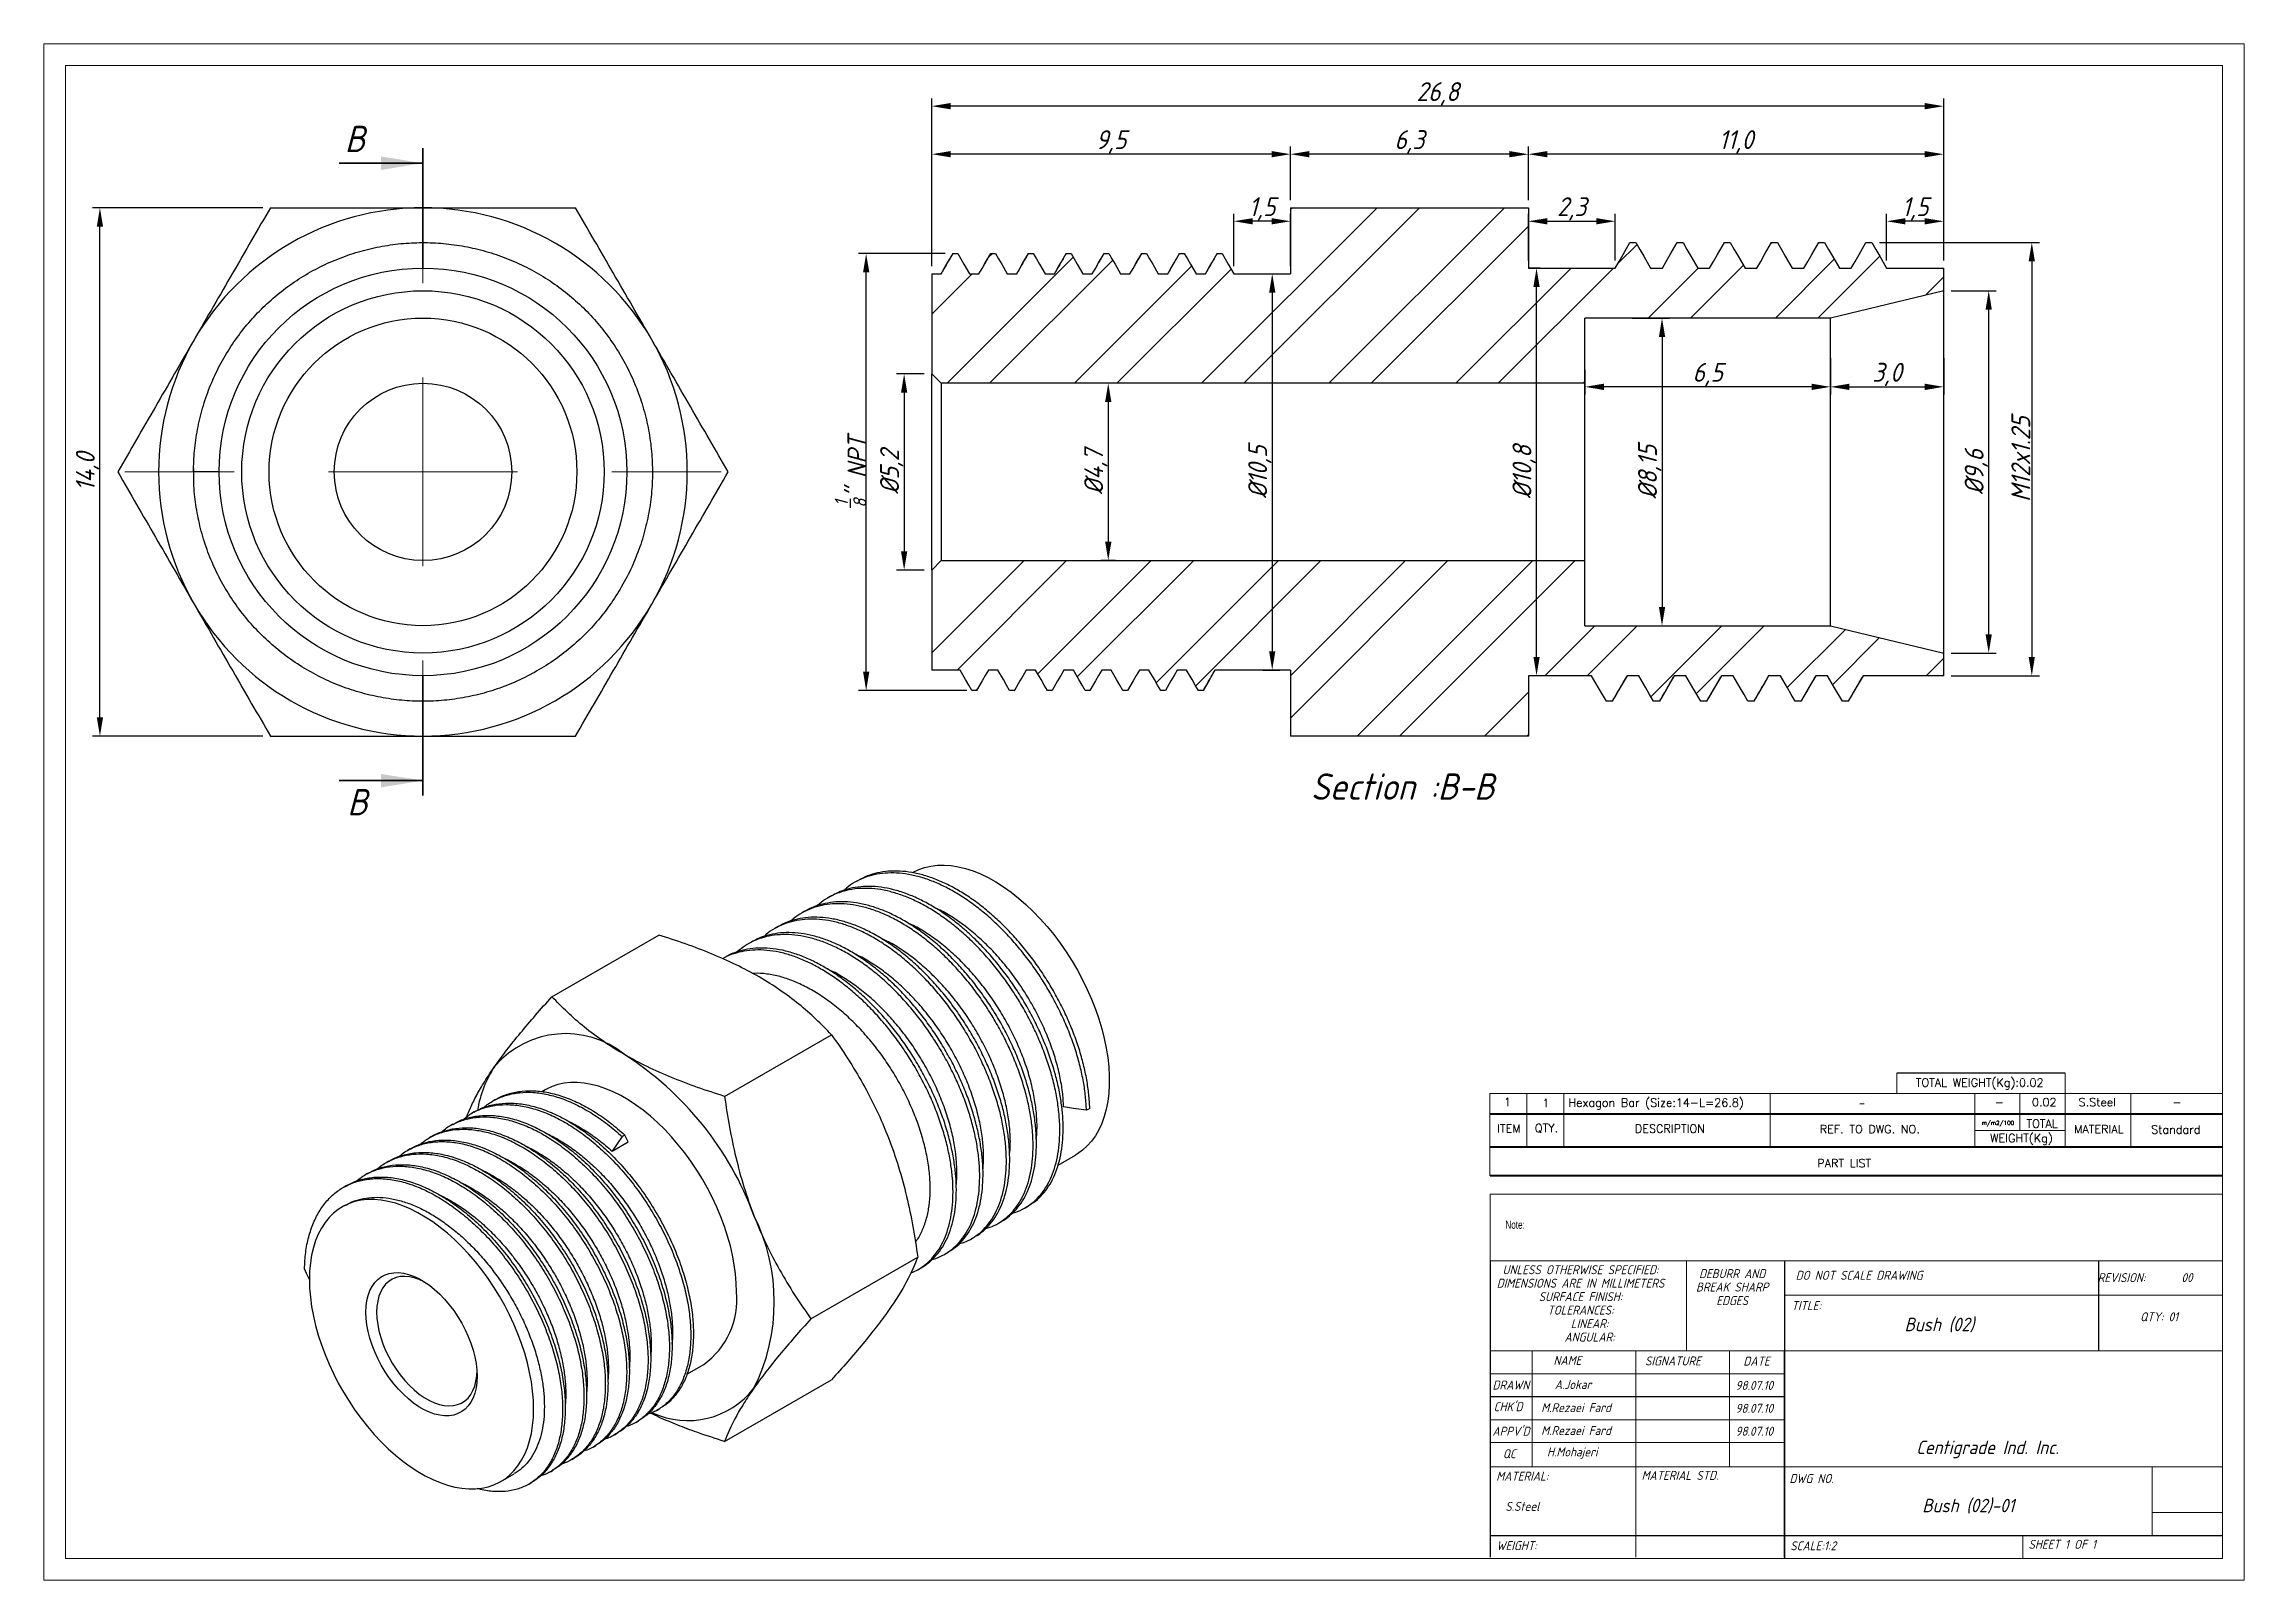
# Model space of a CAD drawing. Header units: millimetres. Extents: x 1419 to 2871, y 617 to 1285.
# Drawn here: x 2812.9 to 2871.2, y 1244.4 to 1285.1 of the extents above.
import ezdxf
from ezdxf.enums import TextEntityAlignment as Align

# ---------------------------------------------------------------- set-up
doc = ezdxf.new("R2010")
doc.units = ezdxf.units.MM
doc.linetypes.add('PHANTOM', pattern=[12.7, 6.35, -1.27, 1.27, -1.27, 1.27, -1.27])
doc.linetypes.add('SLD-Solid', pattern=[0])
doc.layers.add('title', color=7, linetype='Continuous', lineweight=15)
doc.styles.add('GENISO', font='geniso.shx', dxfattribs={"oblique": 15})
doc.styles.add('SLDTEXTSTYLE0', font='TXT', dxfattribs={"width": 0.75})
doc.styles.add('TITLE', font='romans.shx', dxfattribs={"height": 2.5})
doc.dimstyles.new('Scale', dxfattribs={"dimscale": 0.2, "dimtxt": 2.5, "dimasz": 2.5, "dimexe": 1, "dimexo": 1, "dimgap": 0.2, "dimtad": 1, "dimdec": 1, "dimzin": 0, "dimtxsty": 'GENISO', "dimcen": 2.5, "dimclrd": 1, "dimclre": 1, "dimclrt": 7, "dimadec": 0, "dimazin": 0, "dimtfac": 1, "dimtdec": 1, "dimtmove": 0, "dimatfit": 3, "dimfxl": 1, "dimtzin": 0, "dimlwd": -1, "dimlwe": -1, "dimarcsym": 0})
pattern_1 = [(45, (2810.946, 1213.1262), (-1.6838, 1.6838), []), (45, (2812.0685, 1213.1262), (-1.6838, 1.6838), [])]

msp = doc.modelspace()

# ---------------------------------------------------------------- texts
at = {"color": 7, "attachment_point": 5, "style": 'GENISO'}
for s, insert, char_height in [('B', (2821.167, 1282.553), 0.7), ('Section :B-B', (2848.916, 1265.393), 0.7), ('B', (2821.235, 1264.981), 0.7), ('UNLESS OTHERWISE SPECIFIED:', (2853.628, 1252.592), 0.238), ('DIMENSIONS ARE IN MILLIMETERS', (2853.628, 1252.235), 0.238), ('BREAK SHARP', (2857.643, 1252.132), 0.238), ('DEBURR AND', (2857.643, 1252.489), 0.238), ('DO NOT SCALE DRAWING', (2861.005, 1252.444), 0.238), ('REVISION:       00', (2868.579, 1252.383), 0.238), ('SURFACE FINISH:', (2853.628, 1251.878), 0.238), ('TOLERANCES:', (2853.628, 1251.521), 0.238), ('EDGES', (2857.643, 1251.775), 0.238), ('TITLE:', (2859.607, 1251.641), 0.238), ('ANGULAR:', (2853.869, 1250.807), 0.238), ('LINEAR:', (2853.869, 1251.164), 0.238), ('Bush (02)', (2863.13, 1251.125), 0.357), ('\\pxi-3,l4,t4;QTY:^I01', (2868.832, 1251.345), 0.238), ('NAME', (2853.28, 1250.19), 0.238), ('SIGNATURE', (2856.076, 1250.175), 0.238), ('DATE', (2858.288, 1250.17), 0.238), ('DRAWN', (2851.783, 1249.537), 0.238), ('A.Jokar', (2853.431, 1249.55), 0.238), ('98.07.10', (2858.229, 1249.527), 0.238), ("CHK'D", (2851.709, 1248.963), 0.238), ('M.Rezaei Fard', (2853.51, 1248.938), 0.238), ('98.07.10', (2858.229, 1248.92), 0.238), ("APPV'D", (2851.786, 1248.313), 0.238), ('M.Rezaei Fard', (2853.51, 1248.331), 0.238), ('98.07.10', (2858.229, 1248.313), 0.238), ('Centigrade Ind. Inc.', (2864.406, 1247.831), 0.35701), ('QC', (2851.74, 1247.717), 0.238), ('H.Mohajeri', (2853.409, 1247.729), 0.238), ('MATERIAL:', (2852.087, 1247.122), 0.238), ('MATERIAL STD.', (2856.261, 1247.142), 0.238), ('DWG NO.', (2859.746, 1247.06), 0.238), ('S.Steel', (2852.087, 1246.321), 0.238), ('Bush (02)-01', (2863.898, 1246.327), 0.35701), ('WEIGHT:', (2851.936, 1245.282), 0.238), ('SCALE:1:2', (2859.789, 1245.277), 0.238), ('SHEET 1 OF 1', (2866.385, 1245.316), 0.238)]:
    msp.add_mtext(s, dxfattribs=dict(at, insert=insert, char_height=char_height))
at = {"color": 7, "linetype": 'Continuous', "lineweight": 15, "insert": (2851.639, 1253.891), "char_height": 0.2142, "attachment_point": 1, "style": 'SLDTEXTSTYLE0'}
msp.add_mtext('Note:', dxfattribs=at)
at = {"layer": 'title', "color": 7, "style": 'TITLE'}
for s, height, p in [('TOTAL WEIGHT(Kg):0.02', 0.2176, (2864.199, 1257.535)), ('m/m2/100', 0.1088, (2864.68, 1256.474)), ('TOTAL', 0.2176, (2865.852, 1256.463))]:
    msp.add_text(s, height=height, dxfattribs=at).set_placement(p, align=Align.MIDDLE)
at = {"layer": 'title', "style": 'TITLE'}
msp.add_text('1', height=0.218, dxfattribs=at).set_placement((2851.601, 1256.929))
msp.add_text('1', height=0.218, dxfattribs=at).set_placement((2852.707, 1257.01), align=Align.MIDDLE)
at = {"layer": 'title', "color": 7, "style": 'TITLE'}
for s, height, p in [('Hexagon Bar (Size:14-L=26.8)', 0.2176, (2853.307, 1256.911)), ('-', 0.157, (2860.994, 1256.921))]:
    msp.add_text(s, height=height, dxfattribs=at).set_placement(p)
at = {"layer": 'title', "color": 0, "style": 'TITLE'}
for s, height, p in [('-', 0.218, (2864.716, 1257.031)), ('0.02', 0.2176, (2865.909, 1257.031)), ('S.Steel', 0.2176, (2867.312, 1257.031)), ('-', 0.218, (2869.426, 1257.031)), ('ITEM', 0.2176, (2851.732, 1256.335)), ('QTY.', 0.2176, (2852.726, 1256.335)), ('DESCRIPTION', 0.2176, (2855.995, 1256.331)), ('REF. TO DWG. NO.', 0.2176, (2861.288, 1256.317)), ('WEIGHT(Kg)', 0.2176, (2865.305, 1256.065)), ('MATERIAL', 0.2176, (2867.354, 1256.317)), ('Standard', 0.2176, (2869.392, 1256.306)), ('PART LIST', 0.2176, (2860.611, 1255.415))]:
    msp.add_text(s, height=height, dxfattribs=at).set_placement(p, align=Align.MIDDLE)

# ---------------------------------------------------------------- blocks, each defined once
blk = doc.blocks.new('SW_CENTERMARKSYMBOL_0')
at = {"color": 0, "linetype": 'Continuous', "lineweight": 0}
for p, q in [((0, 20), (0, 31.6)), ((0, 0), (0, 10)), ((-20, 0), (-31.6, 0)), ((0, 0), (-10, 0)), ((0, 0), (0, -10)), ((0, 0), (10, 0)), ((20, 0), (31.6, 0)), ((0, -20), (0, -31.6))]:
    blk.add_line(p, q, dxfattribs=at)
blk = doc.blocks.new('*D82')
at = {"color": 1, "transparency": 16777216}
for p, q in [((2836.446, 1279.181), (2836.446, 1283.622)), ((2863.246, 1279.331), (2863.246, 1283.622)), ((2862.746, 1283.422), (2836.946, 1283.422))]:
    blk.add_line(p, q, dxfattribs=at)
for points in [[(2836.946, 1283.505), (2836.946, 1283.338), (2836.446, 1283.422)], [(2862.746, 1283.505), (2862.746, 1283.338), (2863.246, 1283.422)]]:
    blk.add_solid(points, dxfattribs=at)
at = {"layer": 'Defpoints', "color": 0, "transparency": 16777216}
for p in [(2836.446, 1283.422), (2836.446, 1278.981), (2863.246, 1279.131)]:
    blk.add_point(p, dxfattribs=at)
at = {"color": 7, "transparency": 16777216, "insert": (2849.846, 1283.749), "char_height": 0.5, "attachment_point": 5, "style": 'GENISO'}
blk.add_mtext('26,8', dxfattribs=at)
blk = doc.blocks.new('*D83')
at = {"color": 1, "transparency": 16777216}
for p, q in [((2852.246, 1280.931), (2852.246, 1282.349)), ((2862.746, 1282.149), (2852.746, 1282.149)), ((2863.246, 1279.331), (2863.246, 1282.349))]:
    blk.add_line(p, q, dxfattribs=at)
for points in [[(2852.746, 1282.232), (2852.746, 1282.066), (2852.246, 1282.149)], [(2862.746, 1282.232), (2862.746, 1282.066), (2863.246, 1282.149)]]:
    blk.add_solid(points, dxfattribs=at)
at = {"layer": 'Defpoints', "color": 0, "transparency": 16777216}
for p in [(2852.246, 1282.149), (2852.246, 1280.731), (2863.246, 1279.131)]:
    blk.add_point(p, dxfattribs=at)
at = {"color": 7, "transparency": 16777216, "insert": (2857.746, 1282.477), "char_height": 0.5, "attachment_point": 5, "style": 'GENISO'}
blk.add_mtext('11,0', dxfattribs=at)
blk = doc.blocks.new('*D84')
at = {"color": 1, "transparency": 16777216}
for p, q in [((2845.946, 1280.931), (2845.946, 1282.349)), ((2851.746, 1282.149), (2846.446, 1282.149)), ((2852.246, 1280.931), (2852.246, 1282.349))]:
    blk.add_line(p, q, dxfattribs=at)
for points in [[(2846.446, 1282.232), (2846.446, 1282.066), (2845.946, 1282.149)], [(2851.746, 1282.232), (2851.746, 1282.066), (2852.246, 1282.149)]]:
    blk.add_solid(points, dxfattribs=at)
at = {"layer": 'Defpoints', "color": 0, "transparency": 16777216}
for p in [(2845.946, 1282.149), (2845.946, 1280.731), (2852.246, 1280.731)]:
    blk.add_point(p, dxfattribs=at)
at = {"color": 7, "transparency": 16777216, "insert": (2849.096, 1282.477), "char_height": 0.5, "attachment_point": 5, "style": 'GENISO'}
blk.add_mtext('6,3', dxfattribs=at)
blk = doc.blocks.new('*D76')
at = {"color": 1, "transparency": 16777216}
for p, q in [((2836.446, 1279.181), (2836.446, 1282.349)), ((2845.446, 1282.149), (2836.946, 1282.149)), ((2845.946, 1280.931), (2845.946, 1282.349))]:
    blk.add_line(p, q, dxfattribs=at)
for points in [[(2836.946, 1282.232), (2836.946, 1282.066), (2836.446, 1282.149)], [(2845.446, 1282.232), (2845.446, 1282.066), (2845.946, 1282.149)]]:
    blk.add_solid(points, dxfattribs=at)
at = {"layer": 'Defpoints', "color": 0, "transparency": 16777216}
for p in [(2836.446, 1282.149), (2845.946, 1280.731), (2836.446, 1278.981)]:
    blk.add_point(p, dxfattribs=at)
at = {"color": 7, "transparency": 16777216, "insert": (2841.196, 1282.476), "char_height": 0.5, "attachment_point": 5, "style": 'GENISO'}
blk.add_mtext('9,5', dxfattribs=at)
blk = doc.blocks.new('*D85')
at = {"color": 1, "transparency": 16777216}
for p, q in [((2844.446, 1279.181), (2844.446, 1280.572)), ((2845.446, 1280.372), (2844.946, 1280.372)), ((2845.946, 1279.181), (2845.946, 1280.572))]:
    blk.add_line(p, q, dxfattribs=at)
for points in [[(2844.946, 1280.455), (2844.946, 1280.289), (2844.446, 1280.372)], [(2845.446, 1280.455), (2845.446, 1280.289), (2845.946, 1280.372)]]:
    blk.add_solid(points, dxfattribs=at)
at = {"layer": 'Defpoints', "color": 0, "transparency": 16777216}
for p in [(2844.446, 1280.372), (2844.446, 1278.981), (2845.946, 1278.981)]:
    blk.add_point(p, dxfattribs=at)
at = {"color": 7, "transparency": 16777216, "insert": (2845.196, 1280.699), "char_height": 0.5, "attachment_point": 5, "style": 'GENISO'}
blk.add_mtext('1,5', dxfattribs=at)
blk = doc.blocks.new('*D86')
at = {"color": 1, "transparency": 16777216}
for p, q in [((2852.246, 1279.331), (2852.246, 1280.572)), ((2852.746, 1280.372), (2854.046, 1280.372)), ((2854.546, 1279.331), (2854.546, 1280.572))]:
    blk.add_line(p, q, dxfattribs=at)
for points in [[(2852.746, 1280.455), (2852.746, 1280.289), (2852.246, 1280.372)], [(2854.046, 1280.455), (2854.046, 1280.289), (2854.546, 1280.372)]]:
    blk.add_solid(points, dxfattribs=at)
at = {"layer": 'Defpoints', "color": 0, "transparency": 16777216}
for p in [(2854.546, 1280.372), (2852.246, 1279.131), (2854.546, 1279.131)]:
    blk.add_point(p, dxfattribs=at)
at = {"color": 7, "transparency": 16777216, "insert": (2853.396, 1280.699), "char_height": 0.5, "attachment_point": 5, "style": 'GENISO'}
blk.add_mtext('2,3', dxfattribs=at)
blk = doc.blocks.new('*D87')
at = {"color": 1, "transparency": 16777216}
for p, q in [((2841.731, 1276.081), (2840.92, 1276.081)), ((2841.12, 1275.581), (2841.12, 1271.881)), ((2841.308, 1271.381), (2840.92, 1271.381))]:
    blk.add_line(p, q, dxfattribs=at)
for points in [[(2841.037, 1275.581), (2841.204, 1275.581), (2841.12, 1276.081)], [(2841.037, 1271.881), (2841.204, 1271.881), (2841.12, 1271.381)]]:
    blk.add_solid(points, dxfattribs=at)
at = {"layer": 'Defpoints', "color": 0, "transparency": 16777216}
for p in [(2841.931, 1276.081), (2841.12, 1271.381), (2841.508, 1271.381)]:
    blk.add_point(p, dxfattribs=at)
at = {"color": 7, "transparency": 16777216, "insert": (2840.793, 1273.731), "char_height": 0.5, "attachment_point": 5, "rotation": 90, "style": 'GENISO'}
blk.add_mtext('%%C4,7', dxfattribs=at)
blk = doc.blocks.new('*D88')
at = {"color": 1, "transparency": 16777216}
for p, q in [((2854.999, 1277.806), (2855.986, 1277.806)), ((2855.786, 1277.306), (2855.786, 1270.156)), ((2854.999, 1269.656), (2855.986, 1269.656))]:
    blk.add_line(p, q, dxfattribs=at)
for points in [[(2855.703, 1277.306), (2855.87, 1277.306), (2855.786, 1277.806)], [(2855.703, 1270.156), (2855.87, 1270.156), (2855.786, 1269.656)]]:
    blk.add_solid(points, dxfattribs=at)
at = {"layer": 'Defpoints', "color": 0, "transparency": 16777216}
for p in [(2854.799, 1277.806), (2854.799, 1269.656), (2855.786, 1269.656)]:
    blk.add_point(p, dxfattribs=at)
at = {"color": 7, "transparency": 16777216, "insert": (2855.459, 1273.731), "char_height": 0.5, "attachment_point": 5, "rotation": 90, "style": 'GENISO'}
blk.add_mtext('%%C8,15', dxfattribs=at)
blk = doc.blocks.new('*D89')
at = {"color": 1, "transparency": 16777216}
for p, q in [((2863.446, 1278.531), (2864.638, 1278.531)), ((2864.438, 1269.431), (2864.438, 1278.031)), ((2863.446, 1268.931), (2864.638, 1268.931))]:
    blk.add_line(p, q, dxfattribs=at)
for points in [[(2864.354, 1278.031), (2864.521, 1278.031), (2864.438, 1278.531)], [(2864.354, 1269.431), (2864.521, 1269.431), (2864.438, 1268.931)]]:
    blk.add_solid(points, dxfattribs=at)
at = {"layer": 'Defpoints', "color": 0, "transparency": 16777216}
for p in [(2863.246, 1278.531), (2864.438, 1278.531), (2863.246, 1268.931)]:
    blk.add_point(p, dxfattribs=at)
at = {"color": 7, "transparency": 16777216, "insert": (2864.11, 1273.731), "char_height": 0.5, "attachment_point": 5, "rotation": 90, "style": 'GENISO'}
blk.add_mtext('%%C9,6', dxfattribs=at)
blk = doc.blocks.new('*D90')
at = {"color": 1, "transparency": 16777216}
for p, q in [((2861.543, 1279.807), (2865.779, 1279.807)), ((2865.579, 1279.307), (2865.579, 1268.831)), ((2863.446, 1268.331), (2865.779, 1268.331))]:
    blk.add_line(p, q, dxfattribs=at)
for points in [[(2865.495, 1279.307), (2865.662, 1279.307), (2865.579, 1279.807)], [(2865.495, 1268.831), (2865.662, 1268.831), (2865.579, 1268.331)]]:
    blk.add_solid(points, dxfattribs=at)
at = {"layer": 'Defpoints', "color": 0, "transparency": 16777216}
for p in [(2861.343, 1279.807), (2863.246, 1268.331), (2865.579, 1268.331)]:
    blk.add_point(p, dxfattribs=at)
at = {"color": 7, "transparency": 16777216, "insert": (2865.288, 1274.069), "char_height": 0.5, "attachment_point": 5, "rotation": 90, "style": 'GENISO'}
blk.add_mtext('M12x1.25', dxfattribs=at)
blk = doc.blocks.new('*D91')
at = {"color": 1, "transparency": 16777216}
for p, q in [((2845.213, 1278.981), (2845.663, 1278.981)), ((2845.463, 1278.481), (2845.463, 1268.981)), ((2845.213, 1268.481), (2845.663, 1268.481))]:
    blk.add_line(p, q, dxfattribs=at)
for points in [[(2845.38, 1278.481), (2845.546, 1278.481), (2845.463, 1278.981)], [(2845.38, 1268.981), (2845.546, 1268.981), (2845.463, 1268.481)]]:
    blk.add_solid(points, dxfattribs=at)
at = {"layer": 'Defpoints', "color": 0, "transparency": 16777216}
for p in [(2845.013, 1278.981), (2845.013, 1268.481), (2845.463, 1268.481)]:
    blk.add_point(p, dxfattribs=at)
at = {"color": 7, "transparency": 16777216, "insert": (2845.136, 1273.731), "char_height": 0.5, "attachment_point": 5, "rotation": 90, "style": 'GENISO'}
blk.add_mtext('%%C10,5', dxfattribs=at)
blk = doc.blocks.new('*D77')
at = {"color": 1, "transparency": 16777216}
for p, q in [((2852.556, 1279.131), (2852.263, 1279.131)), ((2852.463, 1268.831), (2852.463, 1278.631)), ((2852.884, 1268.331), (2852.263, 1268.331))]:
    blk.add_line(p, q, dxfattribs=at)
for points in [[(2852.38, 1278.631), (2852.546, 1278.631), (2852.463, 1279.131)], [(2852.38, 1268.831), (2852.546, 1268.831), (2852.463, 1268.331)]]:
    blk.add_solid(points, dxfattribs=at)
at = {"layer": 'Defpoints', "color": 0, "transparency": 16777216}
for p in [(2852.463, 1279.131), (2852.756, 1279.131), (2853.084, 1268.331)]:
    blk.add_point(p, dxfattribs=at)
at = {"color": 7, "transparency": 16777216, "insert": (2852.135, 1273.731), "char_height": 0.5, "attachment_point": 5, "rotation": 90, "style": 'GENISO'}
blk.add_mtext('%%C10,8', dxfattribs=at)
blk = doc.blocks.new('*D78')
at = {"color": 1, "transparency": 16777216}
for p, q in [((2836.246, 1276.331), (2835.515, 1276.331)), ((2835.715, 1275.831), (2835.715, 1271.631)), ((2836.246, 1271.131), (2835.515, 1271.131))]:
    blk.add_line(p, q, dxfattribs=at)
for points in [[(2835.631, 1275.831), (2835.798, 1275.831), (2835.715, 1276.331)], [(2835.631, 1271.631), (2835.798, 1271.631), (2835.715, 1271.131)]]:
    blk.add_solid(points, dxfattribs=at)
at = {"layer": 'Defpoints', "color": 0, "transparency": 16777216}
for p in [(2836.446, 1276.331), (2835.715, 1271.131), (2836.446, 1271.131)]:
    blk.add_point(p, dxfattribs=at)
at = {"color": 7, "transparency": 16777216, "insert": (2835.387, 1273.731), "char_height": 0.5, "attachment_point": 5, "rotation": 90, "style": 'GENISO'}
blk.add_mtext('%%C5,2', dxfattribs=at)
blk = doc.blocks.new('*D79')
at = {"color": 1, "transparency": 16777216}
for p, q in [((2861.734, 1279.331), (2861.734, 1280.572)), ((2862.746, 1280.372), (2862.234, 1280.372)), ((2863.246, 1279.331), (2863.246, 1280.572))]:
    blk.add_line(p, q, dxfattribs=at)
for points in [[(2862.234, 1280.455), (2862.234, 1280.289), (2861.734, 1280.372)], [(2862.746, 1280.455), (2862.746, 1280.289), (2863.246, 1280.372)]]:
    blk.add_solid(points, dxfattribs=at)
at = {"layer": 'Defpoints', "color": 0, "transparency": 16777216}
for p in [(2861.734, 1280.372), (2861.734, 1279.131), (2863.246, 1279.131)]:
    blk.add_point(p, dxfattribs=at)
at = {"color": 7, "transparency": 16777216, "insert": (2862.49, 1280.699), "char_height": 0.5, "attachment_point": 5, "style": 'GENISO'}
blk.add_mtext('1,5', dxfattribs=at)
blk = doc.blocks.new('*D80')
at = {"color": 1, "transparency": 16777216}
for p, q in [((2836.802, 1279.516), (2834.509, 1279.516)), ((2834.709, 1268.439), (2834.709, 1279.016)), ((2837.371, 1267.939), (2834.509, 1267.939))]:
    blk.add_line(p, q, dxfattribs=at)
for points in [[(2834.626, 1279.016), (2834.793, 1279.016), (2834.709, 1279.516)], [(2834.626, 1268.439), (2834.793, 1268.439), (2834.709, 1267.939)]]:
    blk.add_solid(points, dxfattribs=at)
at = {"layer": 'Defpoints', "color": 0, "transparency": 16777216}
for p in [(2834.709, 1279.516), (2837.002, 1279.516), (2837.571, 1267.939)]:
    blk.add_point(p, dxfattribs=at)
at = {"color": 7, "transparency": 16777216, "insert": (2834.296, 1273.728), "char_height": 0.5, "attachment_point": 5, "rotation": 90, "style": 'GENISO'}
blk.add_mtext('{\\H0.7x;\\S1/8;}" NPT', dxfattribs=at)
blk = doc.blocks.new('*D81')
at = {"color": 1, "transparency": 16777216}
for p, q in [((2853.746, 1276.44), (2853.746, 1275.785)), ((2859.746, 1275.985), (2854.246, 1275.985)), ((2860.246, 1276.44), (2860.246, 1275.785))]:
    blk.add_line(p, q, dxfattribs=at)
for points in [[(2854.246, 1276.068), (2854.246, 1275.901), (2853.746, 1275.985)], [(2859.746, 1276.068), (2859.746, 1275.901), (2860.246, 1275.985)]]:
    blk.add_solid(points, dxfattribs=at)
at = {"layer": 'Defpoints', "color": 0, "transparency": 16777216}
for p in [(2853.746, 1276.64), (2860.246, 1276.64), (2853.746, 1275.985)]:
    blk.add_point(p, dxfattribs=at)
at = {"color": 7, "transparency": 16777216, "insert": (2856.996, 1276.312), "char_height": 0.5, "attachment_point": 5, "style": 'GENISO'}
blk.add_mtext('6,5', dxfattribs=at)
blk = doc.blocks.new('*D92')
at = {"color": 1, "transparency": 16777216}
for p, q in [((2860.246, 1276.743), (2860.246, 1275.785)), ((2863.246, 1276.743), (2863.246, 1275.785)), ((2860.746, 1275.985), (2862.746, 1275.985))]:
    blk.add_line(p, q, dxfattribs=at)
for points in [[(2860.746, 1276.068), (2860.746, 1275.901), (2860.246, 1275.985)], [(2862.746, 1276.068), (2862.746, 1275.901), (2863.246, 1275.985)]]:
    blk.add_solid(points, dxfattribs=at)
at = {"layer": 'Defpoints', "color": 0, "transparency": 16777216}
for p in [(2860.246, 1276.943), (2863.246, 1276.943), (2863.246, 1275.985)]:
    blk.add_point(p, dxfattribs=at)
at = {"color": 7, "transparency": 16777216, "insert": (2861.746, 1276.312), "char_height": 0.5, "attachment_point": 5, "style": 'GENISO'}
blk.add_mtext('3,0', dxfattribs=at)
blk = doc.blocks.new('*D93')
at = {"color": 1, "transparency": 16777216}
for p, q in [((2818.73, 1280.731), (2814.216, 1280.731)), ((2814.416, 1267.231), (2814.416, 1280.231)), ((2818.73, 1266.731), (2814.216, 1266.731))]:
    blk.add_line(p, q, dxfattribs=at)
for points in [[(2814.333, 1280.231), (2814.499, 1280.231), (2814.416, 1280.731)], [(2814.333, 1267.231), (2814.499, 1267.231), (2814.416, 1266.731)]]:
    blk.add_solid(points, dxfattribs=at)
at = {"layer": 'Defpoints', "color": 0, "transparency": 16777216}
for p in [(2814.416, 1280.731), (2818.93, 1280.731), (2818.93, 1266.731)]:
    blk.add_point(p, dxfattribs=at)
at = {"color": 7, "transparency": 16777216, "insert": (2814.088, 1273.731), "char_height": 0.5, "attachment_point": 5, "rotation": 90, "style": 'GENISO'}
blk.add_mtext('14,0', dxfattribs=at)

# ---------------------------------------------------------------- dimensions: what is measured, and where the dimension line sits
for base, p1, p2, picture, middle in [((2836.446, 1283.422), (2863.246, 1279.131), (2836.446, 1278.981), '*D82', (2849.846, 1283.749)), ((2836.446, 1282.149), (2845.946, 1280.731), (2836.446, 1278.981), '*D76', (2841.196, 1282.476)), ((2845.946, 1282.149), (2852.246, 1280.731), (2845.946, 1280.731), '*D84', (2849.096, 1282.477)), ((2852.246, 1282.149), (2863.246, 1279.131), (2852.246, 1280.731), '*D83', (2857.746, 1282.477)), ((2844.446, 1280.372), (2845.946, 1278.981), (2844.446, 1278.981), '*D85', (2845.196, 1280.699)), ((2854.546, 1280.372), (2852.246, 1279.131), (2854.546, 1279.131), '*D86', (2853.396, 1280.699)), ((2861.734, 1280.372), (2863.246, 1279.131), (2861.734, 1279.131), '*D79', (2862.49, 1280.699)), ((2853.746, 1275.985), (2860.246, 1276.64), (2853.746, 1276.64), '*D81', (2856.996, 1276.312)), ((2863.246, 1275.985), (2860.246, 1276.943), (2863.246, 1276.943), '*D92', (2861.746, 1276.312))]:
    dim = msp.add_linear_dim(base=base, p1=p1, p2=p2, dimstyle='Scale')
    dim.commit()
    dim.dimension.update_dxf_attribs({"geometry": picture, "text_midpoint": middle})
dim = msp.add_linear_dim(base=(2814.416, 1280.731), p1=(2818.93, 1266.731), p2=(2818.93, 1280.731), angle=90, dimstyle='Scale')
dim.commit()
dim.dimension.update_dxf_attribs({"geometry": '*D93', "text_midpoint": (2814.088, 1273.731)})
for base, p1, p2, text, picture, middle in [((2834.709, 1279.516), (2837.571, 1267.939), (2837.002, 1279.516), '{\\H0.7x;\\S1/8;}" NPT', '*D80', (2834.296, 1273.728)), ((2865.579, 1268.331), (2861.343, 1279.807), (2863.246, 1268.331), 'M12x1.25', '*D90', (2865.288, 1274.069)), ((2845.463, 1268.481), (2845.013, 1278.981), (2845.013, 1268.481), '%%C<>', '*D91', (2845.136, 1273.731)), ((2852.463, 1279.131), (2853.084, 1268.331), (2852.756, 1279.131), '%%C<>', '*D77', (2852.135, 1273.731)), ((2864.438, 1278.531), (2863.246, 1268.931), (2863.246, 1278.531), '%%C<>', '*D89', (2864.11, 1273.731)), ((2855.786, 1269.656), (2854.799, 1277.806), (2854.799, 1269.656), '%%C8,15', '*D88', (2855.459, 1273.731)), ((2835.715, 1271.131), (2836.446, 1276.331), (2836.446, 1271.131), '%%C<>', '*D78', (2835.387, 1273.731)), ((2841.12, 1271.381), (2841.931, 1276.081), (2841.508, 1271.381), '%%C<>', '*D87', (2840.793, 1273.731))]:
    dim = msp.add_linear_dim(base=base, p1=p1, p2=p2, angle=90, text=text, dimstyle='Scale')
    dim.commit()
    dim.dimension.update_dxf_attribs({"geometry": picture, "text_midpoint": middle})

# ---------------------------------------------------------------- hatches: boundary and pattern name
at = {"linetype": 'Continuous', "lineweight": 18, "true_color": 0xf26722}
h = msp.add_hatch(dxfattribs=at)
h.set_pattern_fill('ANSI32', color=30, scale=0.25, style=0)
h.set_pattern_definition(pattern_1)
h.paths.add_polyline_path([(2845.946, 1278.981), (2844.446, 1278.981), (2844.134, 1279.522), (2844.009, 1279.522), (2843.696, 1278.981), (2843.446, 1278.981), (2843.134, 1279.522), (2843.009, 1279.522), (2842.696, 1278.981), (2842.446, 1278.981), (2842.134, 1279.522), (2842.009, 1279.522), (2841.696, 1278.981), (2841.446, 1278.981), (2841.134, 1279.522), (2841.009, 1279.522), (2840.696, 1278.981), (2840.446, 1278.981), (2840.134, 1279.522), (2840.009, 1279.522), (2839.696, 1278.981), (2839.446, 1278.981), (2839.134, 1279.522), (2839.009, 1279.522), (2838.696, 1278.981), (2838.446, 1278.981), (2838.134, 1279.522), (2838.009, 1279.522), (2837.696, 1278.981), (2837.446, 1278.981), (2837.134, 1279.522), (2837.009, 1279.522), (2836.696, 1278.981), (2836.446, 1278.981), (2836.446, 1276.331), (2836.696, 1276.081), (2853.746, 1276.081), (2853.746, 1277.806), (2860.246, 1277.806), (2863.246, 1278.531), (2863.246, 1279.131), (2861.734, 1279.131), (2861.343, 1279.807), (2861.187, 1279.807), (2860.796, 1279.131), (2860.484, 1279.131), (2860.093, 1279.807), (2859.937, 1279.807), (2859.546, 1279.131), (2859.234, 1279.131), (2858.843, 1279.807), (2858.687, 1279.807), (2858.296, 1279.131), (2857.984, 1279.131), (2857.593, 1279.807), (2857.437, 1279.807), (2857.046, 1279.131), (2856.734, 1279.131), (2856.343, 1279.807), (2856.187, 1279.807), (2855.796, 1279.131), (2855.484, 1279.131), (2855.093, 1279.807), (2854.937, 1279.807), (2854.546, 1279.131), (2852.246, 1279.131), (2852.246, 1280.731), (2845.946, 1280.731)], flags=0)
h = msp.add_hatch(dxfattribs=at)
h.set_pattern_fill('ANSI32', color=30, scale=0.25, style=0)
h.set_pattern_definition(pattern_1)
h.paths.add_polyline_path([(2845.946, 1266.731), (2852.246, 1266.731), (2852.246, 1268.331), (2853.921, 1268.331), (2854.312, 1267.654), (2854.468, 1267.654), (2854.859, 1268.331), (2855.171, 1268.331), (2855.562, 1267.654), (2855.718, 1267.654), (2856.109, 1268.331), (2856.421, 1268.331), (2856.812, 1267.654), (2856.968, 1267.654), (2857.359, 1268.331), (2857.671, 1268.331), (2858.062, 1267.654), (2858.218, 1267.654), (2858.609, 1268.331), (2858.921, 1268.331), (2859.312, 1267.654), (2859.468, 1267.654), (2859.859, 1268.331), (2860.171, 1268.331), (2860.562, 1267.654), (2860.718, 1267.654), (2861.109, 1268.331), (2863.246, 1268.331), (2863.246, 1268.931), (2860.246, 1269.656), (2853.746, 1269.656), (2853.746, 1271.381), (2836.696, 1271.381), (2836.446, 1271.131), (2836.446, 1268.481), (2837.196, 1268.481), (2837.509, 1267.939), (2837.634, 1267.939), (2837.946, 1268.481), (2838.196, 1268.481), (2838.509, 1267.939), (2838.634, 1267.939), (2838.946, 1268.481), (2839.196, 1268.481), (2839.509, 1267.939), (2839.634, 1267.939), (2839.946, 1268.481), (2840.196, 1268.481), (2840.509, 1267.939), (2840.634, 1267.939), (2840.946, 1268.481), (2841.196, 1268.481), (2841.509, 1267.939), (2841.634, 1267.939), (2841.946, 1268.481), (2842.196, 1268.481), (2842.509, 1267.939), (2842.634, 1267.939), (2842.946, 1268.481), (2843.196, 1268.481), (2843.509, 1267.939), (2843.634, 1267.939), (2843.946, 1268.481), (2845.946, 1268.481)], flags=0)

# ---------------------------------------------------------------- linework, layer by layer
at = {"color": 240, "linetype": 'Continuous', "lineweight": 35, "true_color": 0xed1f24}
for p, q in [((2820.749, 1281.911), (2822.972, 1281.911)), ((2820.749, 1265.551), (2822.972, 1265.551))]:
    msp.add_line(p, q, dxfattribs=at)
at = {"color": 240, "linetype": 'PHANTOM', "lineweight": 35, "true_color": 0xed1f24}
for p, q in [((2822.972, 1279.132), (2822.972, 1282.307)), ((2822.972, 1265.154), (2822.972, 1268.33))]:
    msp.add_line(p, q, dxfattribs=at)
at = {"color": 5, "linetype": 'Continuous', "lineweight": 25}
for p, q in [((2845.946, 1280.731), (2845.946, 1278.981)), ((2845.946, 1280.731), (2852.246, 1280.731)), ((2852.246, 1280.731), (2852.246, 1279.131)), ((2837.002, 1279.513), (2837.009, 1279.522)), ((2837.009, 1279.522), (2837.134, 1279.522)), ((2838.009, 1279.522), (2838.134, 1279.522)), ((2839.002, 1279.511), (2839.009, 1279.522)), ((2839.009, 1279.522), (2839.134, 1279.522)), ((2840.009, 1279.522), (2840.134, 1279.522)), ((2841.002, 1279.51), (2841.009, 1279.522)), ((2841.009, 1279.522), (2841.134, 1279.522)), ((2842.009, 1279.522), (2842.134, 1279.522)), ((2843.009, 1279.522), (2843.134, 1279.522)), ((2844.009, 1279.522), (2844.134, 1279.522)), ((2854.937, 1279.807), (2855.093, 1279.807)), ((2856.187, 1279.807), (2856.343, 1279.807)), ((2857.437, 1279.807), (2857.593, 1279.807)), ((2858.687, 1279.807), (2858.843, 1279.807)), ((2859.937, 1279.807), (2860.093, 1279.807)), ((2861.187, 1279.807), (2861.343, 1279.807)), ((2836.446, 1278.981), (2836.446, 1276.331)), ((2836.446, 1278.981), (2836.696, 1278.981)), ((2837.446, 1278.981), (2837.696, 1278.981)), ((2838.446, 1278.981), (2838.696, 1278.981)), ((2839.446, 1278.981), (2839.696, 1278.981)), ((2840.446, 1278.981), (2840.696, 1278.981)), ((2841.446, 1278.981), (2841.696, 1278.981)), ((2842.446, 1278.981), (2842.696, 1278.981)), ((2843.446, 1278.981), (2843.696, 1278.981)), ((2844.446, 1278.981), (2845.946, 1278.981)), ((2852.246, 1279.131), (2854.546, 1279.131)), ((2855.484, 1279.131), (2855.796, 1279.131)), ((2856.734, 1279.131), (2857.046, 1279.131)), ((2857.984, 1279.131), (2858.296, 1279.131)), ((2859.234, 1279.131), (2859.546, 1279.131)), ((2860.484, 1279.131), (2860.796, 1279.131)), ((2861.734, 1279.131), (2863.246, 1279.131)), ((2863.246, 1278.531), (2863.246, 1279.131)), ((2863.246, 1278.531), (2860.246, 1277.806)), ((2863.246, 1268.931), (2863.246, 1278.531)), ((2860.246, 1277.806), (2853.746, 1277.806)), ((2853.746, 1276.081), (2853.746, 1277.806)), ((2860.246, 1269.656), (2860.246, 1277.806)), ((2836.446, 1276.331), (2836.696, 1276.081)), ((2836.446, 1271.131), (2836.446, 1276.331)), ((2853.746, 1276.081), (2836.696, 1276.081)), ((2836.696, 1276.081), (2836.696, 1271.381)), ((2853.746, 1271.381), (2853.746, 1276.081)), ((2817.572, 1273.731), (2816.895, 1273.731)), ((2836.696, 1271.381), (2836.446, 1271.131)), ((2836.696, 1271.381), (2853.746, 1271.381)), ((2853.746, 1269.656), (2853.746, 1271.381)), ((2836.446, 1271.131), (2836.446, 1268.481)), ((2853.746, 1269.656), (2860.246, 1269.656)), ((2860.246, 1269.656), (2863.246, 1268.931)), ((2837.196, 1268.481), (2836.446, 1268.481)), ((2838.196, 1268.481), (2837.946, 1268.481)), ((2839.196, 1268.481), (2838.946, 1268.481)), ((2840.196, 1268.481), (2839.946, 1268.481)), ((2841.196, 1268.481), (2840.946, 1268.481)), ((2842.196, 1268.481), (2841.946, 1268.481)), ((2843.196, 1268.481), (2842.946, 1268.481)), ((2845.946, 1268.481), (2843.946, 1268.481)), ((2845.946, 1268.481), (2845.946, 1266.731)), ((2863.246, 1268.331), (2863.246, 1268.931)), ((2837.634, 1267.939), (2837.509, 1267.939)), ((2838.634, 1267.939), (2838.509, 1267.939)), ((2839.634, 1267.939), (2839.509, 1267.939)), ((2840.634, 1267.939), (2840.509, 1267.939)), ((2841.634, 1267.939), (2841.509, 1267.939)), ((2842.634, 1267.939), (2842.509, 1267.939)), ((2843.634, 1267.939), (2843.509, 1267.939)), ((2843.634, 1267.939), (2843.641, 1267.954)), ((2853.921, 1268.331), (2852.246, 1268.331)), ((2852.246, 1268.331), (2852.246, 1266.731)), ((2855.171, 1268.331), (2854.859, 1268.331)), ((2856.421, 1268.331), (2856.109, 1268.331)), ((2857.671, 1268.331), (2857.359, 1268.331)), ((2858.921, 1268.331), (2858.609, 1268.331)), ((2860.171, 1268.331), (2859.859, 1268.331)), ((2863.246, 1268.331), (2861.109, 1268.331)), ((2854.468, 1267.654), (2854.312, 1267.654)), ((2854.479, 1267.672), (2854.468, 1267.654)), ((2855.718, 1267.654), (2855.562, 1267.654)), ((2855.729, 1267.667), (2855.718, 1267.654)), ((2856.968, 1267.654), (2856.812, 1267.654)), ((2856.979, 1267.669), (2856.968, 1267.654)), ((2858.218, 1267.654), (2858.062, 1267.654)), ((2859.468, 1267.654), (2859.312, 1267.654)), ((2859.479, 1267.667), (2859.468, 1267.654)), ((2860.718, 1267.654), (2860.562, 1267.654)), ((2860.729, 1267.669), (2860.718, 1267.654)), ((2852.246, 1266.731), (2845.946, 1266.731)), ((2834.498, 1262.908), (2834.41, 1262.857)), ((2833.084, 1262.092), (2832.995, 1262.041)), ((2833.791, 1262.5), (2833.703, 1262.449)), ((2826.388, 1259.826), (2829.217, 1261.459)), ((2832.377, 1261.684), (2832.288, 1261.632)), ((2830.962, 1260.867), (2830.906, 1260.834)), ((2831.669, 1261.275), (2831.581, 1261.224)), ((2830.961, 1257.186), (2833.789, 1258.819)), ((2826.207, 1257.358), (2826.118, 1257.307)), ((2824.329, 1256.774), (2824.258, 1256.733)), ((2824.895, 1257.101), (2824.824, 1257.06)), ((2840.631, 1256.867), (2840.543, 1256.816)), ((2823.763, 1256.448), (2823.693, 1256.407)), ((2822.632, 1255.794), (2822.561, 1255.754)), ((2823.198, 1256.121), (2823.127, 1256.08)), ((2828.251, 1256.118), (2827.98, 1255.734)), ((2827.98, 1255.734), (2828.404, 1255.979)), ((2828.322, 1256.159), (2828.251, 1256.118)), ((2828.404, 1255.979), (2828.322, 1256.159)), ((2839.79, 1255.362), (2840.253, 1255.629)), ((2821.501, 1255.141), (2821.43, 1255.101)), ((2822.066, 1255.468), (2821.995, 1255.427)), ((2820.935, 1254.815), (2820.864, 1254.774)), ((2820.904, 1254.297), (2820.833, 1254.256)), ((2838.21, 1253.825), (2838.298, 1253.876)), ((2838.917, 1254.233), (2839.005, 1254.284)), ((2837.503, 1253.416), (2837.591, 1253.467)), ((2833.247, 1251.294), (2836.075, 1252.927)), ((2836.795, 1253.008), (2836.884, 1253.059)), ((2836.088, 1252.6), (2836.177, 1252.651)), ((2829.962, 1249.827), (2830.407, 1250.084)), ((2830.961, 1248.041), (2833.789, 1249.674)), ((2829.174, 1248.872), (2829.244, 1248.912)), ((2828.042, 1248.219), (2828.113, 1248.26)), ((2828.608, 1248.545), (2828.679, 1248.586)), ((2826.911, 1247.566), (2826.982, 1247.606)), ((2827.477, 1247.892), (2827.548, 1247.933)), ((2825.033, 1246.981), (2825.386, 1247.185)), ((2826.345, 1247.239), (2826.416, 1247.28))]:
    msp.add_line(p, q, dxfattribs=at)
msp.add_line((2866.461, 1257.803), (2862.003, 1257.803))
at = {"color": 7, "linetype": 'SLD-Solid', "lineweight": 15}
for p, q in [((2851.235, 1254.595), (2870.628, 1254.595)), ((2851.235, 1254.595), (2851.235, 1252.832)), ((2851.235, 1252.832), (2870.628, 1252.832)), ((2856.433, 1252.832), (2856.433, 1250.44)), ((2870.628, 1251.921), (2859.032, 1251.921)), ((2870.628, 1250.44), (2851.235, 1250.44)), ((2852.349, 1250.44), (2852.349, 1247.37)), ((2855.089, 1250.44), (2855.089, 1244.978)), ((2857.575, 1250.44), (2857.575, 1247.37)), ((2859.032, 1249.833), (2851.235, 1249.833)), ((2859.032, 1248.619), (2851.235, 1248.619)), ((2859.032, 1248.012), (2851.235, 1248.012)), ((2852.72, 1247.37), (2851.235, 1247.37)), ((2852.72, 1247.37), (2870.628, 1247.37)), ((2868.771, 1245.549), (2868.771, 1247.37)), ((2870.628, 1246.156), (2868.771, 1246.156)), ((2865.344, 1244.942), (2865.344, 1245.549))]:
    msp.add_line(p, q, dxfattribs=at)
at = {"color": 7}
for p, q in [((2851.235, 1252.832), (2851.235, 1244.978)), ((2859.032, 1252.832), (2859.032, 1244.942)), ((2867.356, 1250.44), (2867.356, 1252.832)), ((2859.032, 1244.978), (2859.032, 1250.44)), ((2859.032, 1249.226), (2851.235, 1249.226)), ((2851.235, 1245.549), (2870.628, 1245.549))]:
    msp.add_line(p, q, dxfattribs=at)
at = {"color": 3, "linetype": 'Continuous', "lineweight": 25}
msp.add_line((2825.779, 1246.912), (2825.85, 1246.953), dxfattribs=at)
at = {"color": 7, "linetype": 'SLD-Solid', "lineweight": 15}
for points in [[(2812.935, 1285.069), (2871.199, 1285.069), (2871.199, 1244.371), (2812.935, 1244.371)], [(2813.506, 1284.498), (2870.628, 1284.498), (2870.628, 1244.942), (2813.506, 1244.942)]]:
    msp.add_lwpolyline(points, close=True, dxfattribs=at)
at = {"color": 5, "linetype": 'Continuous', "lineweight": 25, "flags": 128}
for points in [[(2836.696, 1278.981), (2836.779, 1279.124), (2836.862, 1279.268), (2837.009, 1279.522)], [(2837.134, 1279.522), (2837.217, 1279.378), (2837.3, 1279.234), (2837.446, 1278.981)], [(2837.696, 1278.981), (2837.779, 1279.124), (2837.862, 1279.268), (2838.009, 1279.522)], [(2838.134, 1279.522), (2838.217, 1279.378), (2838.3, 1279.234), (2838.446, 1278.981)], [(2838.696, 1278.981), (2838.779, 1279.124), (2838.862, 1279.268), (2839.009, 1279.522)], [(2839.134, 1279.522), (2839.217, 1279.378), (2839.3, 1279.234), (2839.446, 1278.981)], [(2839.696, 1278.981), (2839.779, 1279.124), (2839.862, 1279.268), (2840.009, 1279.522)], [(2840.134, 1279.522), (2840.217, 1279.378), (2840.3, 1279.234), (2840.446, 1278.981)], [(2840.696, 1278.981), (2840.779, 1279.124), (2840.862, 1279.268), (2841.009, 1279.522)], [(2841.134, 1279.522), (2841.217, 1279.378), (2841.3, 1279.234), (2841.446, 1278.981)], [(2841.696, 1278.981), (2841.779, 1279.124), (2841.862, 1279.268), (2842.009, 1279.522)], [(2842.134, 1279.522), (2842.217, 1279.378), (2842.3, 1279.234), (2842.446, 1278.981)], [(2842.696, 1278.981), (2842.779, 1279.124), (2842.862, 1279.268), (2843.009, 1279.522)], [(2843.134, 1279.522), (2843.217, 1279.378), (2843.3, 1279.234), (2843.446, 1278.981)], [(2843.696, 1278.981), (2843.779, 1279.124), (2843.862, 1279.268), (2844.009, 1279.522)], [(2844.134, 1279.522), (2844.217, 1279.378), (2844.3, 1279.234), (2844.446, 1278.981)], [(2854.546, 1279.131), (2854.65, 1279.31), (2854.754, 1279.49), (2854.937, 1279.807)], [(2855.093, 1279.807), (2855.197, 1279.627), (2855.301, 1279.448), (2855.484, 1279.131)], [(2855.796, 1279.131), (2855.9, 1279.31), (2856.004, 1279.49), (2856.187, 1279.807)], [(2856.343, 1279.807), (2856.447, 1279.627), (2856.551, 1279.448), (2856.734, 1279.131)], [(2857.046, 1279.131), (2857.15, 1279.31), (2857.254, 1279.49), (2857.437, 1279.807)], [(2857.593, 1279.807), (2857.697, 1279.627), (2857.801, 1279.448), (2857.984, 1279.131)], [(2858.296, 1279.131), (2858.4, 1279.31), (2858.504, 1279.49), (2858.687, 1279.807)], [(2858.843, 1279.807), (2858.947, 1279.627), (2859.051, 1279.448), (2859.234, 1279.131)], [(2859.546, 1279.131), (2859.65, 1279.31), (2859.754, 1279.49), (2859.937, 1279.807)], [(2860.093, 1279.807), (2860.197, 1279.627), (2860.301, 1279.448), (2860.484, 1279.131)], [(2860.796, 1279.131), (2860.9, 1279.31), (2861.004, 1279.49), (2861.187, 1279.807)], [(2861.343, 1279.807), (2861.447, 1279.627), (2861.551, 1279.448), (2861.734, 1279.131)], [(2837.509, 1267.939), (2837.426, 1268.083), (2837.343, 1268.227), (2837.196, 1268.481)], [(2837.946, 1268.481), (2837.863, 1268.337), (2837.78, 1268.193), (2837.634, 1267.939)], [(2838.509, 1267.939), (2838.426, 1268.083), (2838.343, 1268.227), (2838.196, 1268.481)], [(2838.946, 1268.481), (2838.863, 1268.337), (2838.78, 1268.193), (2838.634, 1267.939)], [(2839.509, 1267.939), (2839.426, 1268.083), (2839.343, 1268.227), (2839.196, 1268.481)], [(2839.946, 1268.481), (2839.863, 1268.337), (2839.78, 1268.193), (2839.634, 1267.939)], [(2840.509, 1267.939), (2840.426, 1268.083), (2840.343, 1268.227), (2840.196, 1268.481)], [(2840.946, 1268.481), (2840.863, 1268.337), (2840.78, 1268.193), (2840.634, 1267.939)], [(2841.509, 1267.939), (2841.426, 1268.083), (2841.343, 1268.227), (2841.196, 1268.481)], [(2841.946, 1268.481), (2841.863, 1268.337), (2841.78, 1268.193), (2841.634, 1267.939)], [(2842.509, 1267.939), (2842.426, 1268.083), (2842.343, 1268.227), (2842.196, 1268.481)], [(2842.946, 1268.481), (2842.863, 1268.337), (2842.78, 1268.193), (2842.634, 1267.939)], [(2843.509, 1267.939), (2843.426, 1268.083), (2843.343, 1268.227), (2843.196, 1268.481)], [(2843.946, 1268.481), (2843.863, 1268.337), (2843.78, 1268.193), (2843.634, 1267.939)], [(2854.312, 1267.654), (2854.208, 1267.834), (2854.105, 1268.013), (2853.921, 1268.331)], [(2854.859, 1268.331), (2854.755, 1268.151), (2854.651, 1267.971), (2854.468, 1267.654)], [(2855.562, 1267.654), (2855.458, 1267.834), (2855.355, 1268.013), (2855.171, 1268.331)], [(2856.109, 1268.331), (2856.005, 1268.151), (2855.901, 1267.971), (2855.718, 1267.654)], [(2856.812, 1267.654), (2856.708, 1267.834), (2856.605, 1268.013), (2856.421, 1268.331)], [(2857.359, 1268.331), (2857.255, 1268.151), (2857.151, 1267.971), (2856.968, 1267.654)], [(2858.062, 1267.654), (2857.958, 1267.834), (2857.855, 1268.013), (2857.671, 1268.331)], [(2858.609, 1268.331), (2858.505, 1268.151), (2858.401, 1267.971), (2858.218, 1267.654)], [(2859.312, 1267.654), (2859.208, 1267.834), (2859.105, 1268.013), (2858.921, 1268.331)], [(2859.859, 1268.331), (2859.755, 1268.151), (2859.651, 1267.971), (2859.468, 1267.654)], [(2860.562, 1267.654), (2860.458, 1267.834), (2860.355, 1268.013), (2860.171, 1268.331)], [(2861.109, 1268.331), (2861.005, 1268.151), (2860.901, 1267.971), (2860.718, 1267.654)], [(2835.933, 1263.112), (2835.951, 1263.122), (2836.1, 1263.194), (2836.257, 1263.25), (2836.423, 1263.288), (2836.595, 1263.31), (2836.774, 1263.314), (2836.959, 1263.301), (2837.149, 1263.27), (2837.343, 1263.223), (2837.541, 1263.159), (2837.741, 1263.078), (2837.942, 1262.981), (2838.144, 1262.868), (2838.346, 1262.74), (2838.546, 1262.598), (2838.745, 1262.441), (2838.941, 1262.27), (2839.133, 1262.087), (2839.32, 1261.893), (2839.503, 1261.687), (2839.679, 1261.471), (2839.848, 1261.245), (2840.009, 1261.012), (2840.162, 1260.771), (2840.306, 1260.525), (2840.441, 1260.273), (2840.565, 1260.017), (2840.678, 1259.759), (2840.78, 1259.499), (2840.87, 1259.238), (2840.948, 1258.978), (2841.014, 1258.719), (2841.067, 1258.463), (2841.106, 1258.212), (2841.133, 1257.965), (2841.146, 1257.725), (2841.146, 1257.491), (2841.133, 1257.266), (2841.106, 1257.051), (2841.067, 1256.845), (2841.014, 1256.65), (2840.948, 1256.467), (2840.87, 1256.297), (2840.78, 1256.141), (2840.678, 1255.998), (2840.565, 1255.871), (2840.441, 1255.758), (2840.306, 1255.661), (2840.253, 1255.629)], [(2831.277, 1252.007), (2831.27, 1252.239), (2831.25, 1252.479), (2831.217, 1252.724), (2831.171, 1252.974), (2831.112, 1253.226), (2831.041, 1253.481), (2830.958, 1253.738), (2830.862, 1253.994), (2830.755, 1254.248), (2830.638, 1254.501), (2830.51, 1254.75), (2830.372, 1254.994), (2830.224, 1255.233), (2830.069, 1255.465), (2829.905, 1255.689), (2829.734, 1255.905), (2829.557, 1256.11), (2829.374, 1256.305), (2829.187, 1256.489), (2828.995, 1256.66), (2828.801, 1256.818), (2828.604, 1256.962), (2828.406, 1257.091), (2828.208, 1257.206), (2828.01, 1257.305), (2827.813, 1257.388), (2827.618, 1257.455), (2827.427, 1257.504), (2827.24, 1257.538), (2827.057, 1257.554), (2826.88, 1257.552), (2826.709, 1257.534), (2826.545, 1257.499), (2826.39, 1257.447), (2826.242, 1257.378), (2826.207, 1257.358)], [(2840.543, 1256.816), (2840.204, 1256.868), (2839.939, 1256.909)], [(2819.963, 1252.333), (2819.97, 1252.1), (2819.99, 1251.861), (2820.023, 1251.616), (2820.069, 1251.366), (2820.127, 1251.113), (2820.199, 1250.858), (2820.282, 1250.602), (2820.378, 1250.346), (2820.484, 1250.091), (2820.602, 1249.839), (2820.73, 1249.59), (2820.868, 1249.345), (2821.016, 1249.107), (2821.171, 1248.875), (2821.335, 1248.651), (2821.506, 1248.435), (2821.683, 1248.229), (2821.866, 1248.035), (2822.053, 1247.851), (2822.244, 1247.68), (2822.439, 1247.522), (2822.636, 1247.378), (2822.834, 1247.248), (2823.032, 1247.134), (2823.23, 1247.035), (2823.427, 1246.952), (2823.621, 1246.885), (2823.813, 1246.835), (2824, 1246.802), (2824.183, 1246.786), (2824.36, 1246.787), (2824.531, 1246.805), (2824.695, 1246.841), (2824.85, 1246.893), (2824.998, 1246.962), (2825.136, 1247.047), (2825.264, 1247.148), (2825.381, 1247.264), (2825.488, 1247.396), (2825.584, 1247.542), (2825.667, 1247.701), (2825.738, 1247.874), (2825.797, 1248.059), (2825.843, 1248.255), (2825.876, 1248.462), (2825.896, 1248.679), (2825.903, 1248.904), (2825.896, 1249.137), (2825.876, 1249.377), (2825.843, 1249.622), (2825.797, 1249.871), (2825.738, 1250.124), (2825.667, 1250.379), (2825.584, 1250.635), (2825.488, 1250.891), (2825.381, 1251.146), (2825.264, 1251.399), (2825.136, 1251.648), (2824.998, 1251.892), (2824.85, 1252.131), (2824.695, 1252.363), (2824.531, 1252.587), (2824.36, 1252.802), (2824.183, 1253.008), (2824, 1253.203), (2823.813, 1253.386), (2823.621, 1253.557), (2823.427, 1253.715), (2823.23, 1253.859), (2823.032, 1253.989), (2822.834, 1254.104), (2822.636, 1254.203), (2822.439, 1254.286), (2822.244, 1254.352), (2822.053, 1254.402), (2821.866, 1254.435), (2821.683, 1254.451), (2821.506, 1254.45), (2821.335, 1254.432), (2821.171, 1254.397), (2821.016, 1254.344), (2820.868, 1254.276), (2820.73, 1254.191), (2820.602, 1254.09), (2820.484, 1253.973), (2820.378, 1253.841), (2820.282, 1253.696), (2820.199, 1253.536), (2820.127, 1253.363), (2820.069, 1253.178), (2820.023, 1252.982), (2819.99, 1252.775), (2819.97, 1252.558), (2819.963, 1252.333)], [(2819.963, 1252.333), (2819.891, 1252.489), (2819.834, 1252.612)], [(2824.404, 1249.77), (2824.397, 1249.612), (2824.377, 1249.464), (2824.344, 1249.325), (2824.298, 1249.199), (2824.24, 1249.086), (2824.17, 1248.986), (2824.089, 1248.901), (2823.997, 1248.832), (2823.896, 1248.779), (2823.786, 1248.743), (2823.668, 1248.723), (2823.544, 1248.721), (2823.414, 1248.736), (2823.28, 1248.768), (2823.142, 1248.817), (2823.003, 1248.882), (2822.863, 1248.963), (2822.724, 1249.058), (2822.586, 1249.168), (2822.452, 1249.291), (2822.322, 1249.426), (2822.198, 1249.572), (2822.08, 1249.728), (2821.97, 1249.891), (2821.868, 1250.061), (2821.777, 1250.236), (2821.696, 1250.415), (2821.626, 1250.595), (2821.567, 1250.776), (2821.522, 1250.955), (2821.489, 1251.131), (2821.469, 1251.302), (2821.462, 1251.468), (2821.469, 1251.625), (2821.489, 1251.774), (2821.522, 1251.912), (2821.567, 1252.038), (2821.626, 1252.152), (2821.696, 1252.251), (2821.777, 1252.336), (2821.868, 1252.405), (2821.97, 1252.458), (2822.08, 1252.495), (2822.198, 1252.514), (2822.322, 1252.516), (2822.452, 1252.501), (2822.586, 1252.469), (2822.724, 1252.421), (2822.863, 1252.356), (2823.003, 1252.275), (2823.142, 1252.179), (2823.28, 1252.069), (2823.414, 1251.946), (2823.544, 1251.811), (2823.668, 1251.665), (2823.786, 1251.51), (2823.896, 1251.346), (2823.997, 1251.176), (2824.089, 1251.001), (2824.17, 1250.823), (2824.24, 1250.642), (2824.298, 1250.462), (2824.344, 1250.282), (2824.377, 1250.106), (2824.397, 1249.935), (2824.404, 1249.77)], [(2823.006, 1252.273), (2822.873, 1252.334), (2822.741, 1252.379), (2822.613, 1252.406), (2822.489, 1252.416), (2822.371, 1252.409), (2822.261, 1252.384), (2822.158, 1252.342), (2822.066, 1252.283), (2821.983, 1252.207), (2821.912, 1252.116), (2821.853, 1252.011), (2821.806, 1251.892), (2821.772, 1251.761), (2821.752, 1251.619), (2821.745, 1251.468), (2821.752, 1251.308), (2821.772, 1251.143), (2821.806, 1250.973), (2821.853, 1250.8), (2821.912, 1250.626), (2821.983, 1250.453), (2822.066, 1250.283), (2822.158, 1250.116), (2822.261, 1249.956), (2822.371, 1249.803), (2822.489, 1249.66), (2822.613, 1249.527), (2822.741, 1249.407), (2822.873, 1249.299), (2823.007, 1249.206), (2823.142, 1249.128), (2823.276, 1249.067), (2823.408, 1249.022), (2823.536, 1248.994), (2823.66, 1248.984), (2823.778, 1248.992), (2823.888, 1249.017), (2823.99, 1249.059), (2824.083, 1249.118), (2824.165, 1249.193), (2824.237, 1249.284), (2824.296, 1249.39), (2824.343, 1249.509), (2824.376, 1249.64), (2824.397, 1249.782), (2824.402, 1249.854)]]:
    msp.add_lwpolyline(points, dxfattribs=at)
at = {"color": 5, "linetype": 'Continuous', "lineweight": 25}
for radius in [5.4, 4.8, 4.075, 2.35]:
    msp.add_circle((2822.972, 1273.731), radius, dxfattribs=at)
for centre, radius, start, end in [((2822.972, 1273.731), 7, 90, 150), ((2822.972, 1273.731), 7, 30, 90), ((2822.972, 1273.731), 7, 150, 210), ((2822.972, 1273.731), 7, 330, 30), ((2822.972, 1273.731), 7, 210, 270), ((2822.972, 1273.731), 7, 270, 330), ((2826.75, 1256.378), 2.469, 50.89962, 139.31942), ((2827.323, 1256.346), 2.945, 146.1413, 170.81658), ((2823.683, 1251.065), 8.581, 20.19634, 57.39281), ((2827.163, 1251.741), 5.113, 333.43642, 26.56358), ((2829.182, 1251.796), 2.105, 305.57398, 5.7382), ((2829.983, 1250.811), 2.217, 245.08916, 322.27533)]:
    msp.add_arc(centre, radius, start, end, dxfattribs=at)
for points, knots in [([(2818.93, 1280.731), (2818.6, 1280.159), (2818.268, 1279.582), (2817.595, 1278.417), (2817.255, 1277.828), (2816.91, 1277.231)], [0, 0, 0, 0, 0.5, 0.5, 1, 1, 1, 1]), ([(2818.93, 1280.731), (2819.587, 1280.731), (2820.26, 1280.731), (2821.609, 1280.731), (2822.288, 1280.731), (2822.972, 1280.731)], [0, 0, 0, 0, 0.5, 0.5, 1, 1, 1, 1]), ([(2822.972, 1280.731), (2823.655, 1280.731), (2824.349, 1280.731), (2825.699, 1280.731), (2826.361, 1280.731), (2827.013, 1280.731)], [0, 0, 0, 0, 0.5, 0.5, 1, 1, 1, 1]), ([(2829.034, 1277.231), (2828.862, 1277.528), (2828.69, 1277.827), (2828.349, 1278.418), (2828.179, 1278.711), (2827.675, 1279.585), (2827.343, 1280.16), (2827.013, 1280.731)], [0, 0, 0, 0, 0.25, 0.25, 0.5, 0.5, 1, 1, 1, 1]), ([(2816.895, 1273.731), (2816.9, 1273.918), (2816.91, 1274.296), (2816.993, 1274.861), (2817.126, 1275.422), (2817.313, 1275.97), (2817.552, 1276.498), (2817.839, 1276.999), (2818.169, 1277.467), (2818.538, 1277.898), (2818.944, 1278.292), (2819.387, 1278.648), (2819.867, 1278.965), (2820.378, 1279.236), (2820.914, 1279.458), (2821.467, 1279.627), (2822.03, 1279.743), (2822.595, 1279.804), (2823.161, 1279.813), (2823.726, 1279.769), (2824.291, 1279.672), (2824.848, 1279.52), (2825.39, 1279.315), (2825.91, 1279.06), (2826.401, 1278.758), (2826.857, 1278.414), (2827.275, 1278.033), (2827.657, 1277.615), (2828, 1277.159), (2828.302, 1276.668), (2828.557, 1276.148), (2828.762, 1275.606), (2828.913, 1275.048), (2829.011, 1274.484), (2829.054, 1273.918), (2829.046, 1273.353), (2828.984, 1272.787), (2828.868, 1272.225), (2828.699, 1271.671), (2828.477, 1271.136), (2828.205, 1270.625), (2827.889, 1270.145), (2827.533, 1269.702), (2827.139, 1269.296), (2826.708, 1268.927), (2826.24, 1268.597), (2825.739, 1268.31), (2825.21, 1268.071), (2824.662, 1267.884), (2824.102, 1267.751), (2823.536, 1267.671), (2822.971, 1267.645), (2822.405, 1267.672), (2821.84, 1267.751), (2821.28, 1267.885), (2820.732, 1268.072), (2820.203, 1268.311), (2819.702, 1268.598), (2819.234, 1268.928), (2818.803, 1269.297), (2818.41, 1269.703), (2818.054, 1270.147), (2817.737, 1270.626), (2817.466, 1271.138), (2817.244, 1271.673), (2817.075, 1272.226), (2816.961, 1272.789), (2816.898, 1273.324), (2816.899, 1273.669), (2816.9, 1273.824)], [0, 0, 0, 0, 0.014706, 0.02962, 0.044682, 0.059823, 0.074976, 0.090071, 0.105042, 0.119823, 0.134476, 0.149328, 0.164348, 0.17947, 0.194626, 0.209748, 0.224768, 0.239619, 0.254272, 0.269054, 0.284025, 0.29912, 0.314273, 0.329414, 0.344475, 0.35939, 0.374096, 0.388801, 0.403716, 0.418778, 0.433919, 0.449072, 0.464167, 0.479137, 0.493919, 0.508572, 0.523424, 0.538444, 0.553566, 0.568722, 0.583844, 0.598864, 0.613715, 0.628368, 0.64315, 0.658121, 0.673216, 0.688369, 0.70351, 0.718571, 0.733486, 0.748191, 0.762897, 0.777812, 0.792874, 0.808015, 0.823168, 0.838263, 0.853233, 0.868015, 0.882668, 0.89752, 0.91254, 0.927662, 0.942818, 0.95794, 0.972959, 0.987811, 1, 1, 1, 1]), ([(2837.002, 1279.516), (2836.95, 1279.426), (2836.847, 1279.247), (2836.744, 1279.069), (2836.693, 1278.981)], [0, 0, 0, 0, 0.506145, 1, 1, 1, 1]), ([(2838.002, 1279.516), (2837.95, 1279.426), (2837.847, 1279.247), (2837.744, 1279.069), (2837.693, 1278.981)], [0, 0, 0, 0, 0.506145, 1, 1, 1, 1]), ([(2839.002, 1279.516), (2838.95, 1279.426), (2838.847, 1279.247), (2838.744, 1279.069), (2838.693, 1278.981)], [0, 0, 0, 0, 0.506145, 1, 1, 1, 1]), ([(2840.002, 1279.516), (2839.95, 1279.426), (2839.847, 1279.247), (2839.744, 1279.069), (2839.693, 1278.981)], [0, 0, 0, 0, 0.506146, 1, 1, 1, 1]), ([(2841.002, 1279.516), (2840.95, 1279.426), (2840.847, 1279.247), (2840.744, 1279.069), (2840.693, 1278.981)], [0, 0, 0, 0, 0.506146, 1, 1, 1, 1]), ([(2842.002, 1279.516), (2841.95, 1279.426), (2841.847, 1279.247), (2841.744, 1279.069), (2841.693, 1278.981)], [0, 0, 0, 0, 0.506146, 1, 1, 1, 1]), ([(2842.002, 1279.511), (2842.003, 1279.515), (2842.006, 1279.522), (2842.008, 1279.522), (2842.009, 1279.522)], [0, 0, 0, 0, 0.591817, 1, 1, 1, 1]), ([(2843.002, 1279.516), (2842.95, 1279.426), (2842.847, 1279.247), (2842.744, 1279.069), (2842.693, 1278.981)], [0, 0, 0, 0, 0.506145, 1, 1, 1, 1]), ([(2844.002, 1279.516), (2843.95, 1279.425), (2843.847, 1279.247), (2843.743, 1279.069), (2843.693, 1278.981)], [0, 0, 0, 0, 0.506178, 1, 1, 1, 1]), ([(2844.002, 1279.515), (2844.002, 1279.515), (2844.004, 1279.523), (2844.007, 1279.523), (2844.009, 1279.522)], [0, 0, 0, 0, 0.079085, 1, 1, 1, 1]), ([(2858.687, 1279.807), (2858.687, 1279.807), (2858.681, 1279.807), (2858.675, 1279.805), (2858.668, 1279.776), (2858.667, 1279.773)], [0, 0, 0, 0, 0.00471, 0.910397, 1, 1, 1, 1]), ([(2816.91, 1277.231), (2816.738, 1276.933), (2816.565, 1276.634), (2816.224, 1276.043), (2816.055, 1275.75), (2815.55, 1274.876), (2815.218, 1274.301), (2814.889, 1273.731)], [0, 0, 0, 0, 0.25, 0.25, 0.5, 0.5, 1, 1, 1, 1]), ([(2831.055, 1273.731), (2830.725, 1274.302), (2830.392, 1274.879), (2829.719, 1276.044), (2829.379, 1276.633), (2829.034, 1277.231)], [0, 0, 0, 0, 0.5, 0.5, 1, 1, 1, 1]), ([(2814.889, 1273.731), (2815.219, 1273.159), (2815.552, 1272.582), (2816.225, 1271.417), (2816.565, 1270.828), (2816.91, 1270.231)], [0, 0, 0, 0, 0.5, 0.5, 1, 1, 1, 1]), ([(2829.034, 1270.231), (2829.206, 1270.528), (2829.378, 1270.827), (2829.719, 1271.418), (2829.889, 1271.711), (2830.393, 1272.585), (2830.726, 1273.16), (2831.055, 1273.731)], [0, 0, 0, 0, 0.25, 0.25, 0.5, 0.5, 1, 1, 1, 1]), ([(2816.91, 1270.231), (2817.081, 1269.933), (2817.254, 1269.634), (2817.595, 1269.043), (2817.764, 1268.75), (2818.269, 1267.876), (2818.601, 1267.301), (2818.93, 1266.731)], [0, 0, 0, 0, 0.25, 0.25, 0.5, 0.5, 1, 1, 1, 1]), ([(2827.013, 1266.731), (2827.343, 1267.302), (2827.676, 1267.879), (2828.349, 1269.044), (2828.689, 1269.633), (2829.034, 1270.231)], [0, 0, 0, 0, 0.5, 0.5, 1, 1, 1, 1]), ([(2843.641, 1267.945), (2843.693, 1268.036), (2843.796, 1268.214), (2843.899, 1268.392), (2843.95, 1268.481)], [0, 0, 0, 0, 0.505875, 1, 1, 1, 1]), ([(2837.634, 1267.939), (2837.639, 1267.941), (2837.645, 1267.942), (2837.651, 1267.977), (2837.652, 1267.982)], [0, 0, 0, 0, 0.862624, 1, 1, 1, 1]), ([(2838.634, 1267.939), (2838.64, 1267.939), (2838.645, 1267.939), (2838.652, 1267.978), (2838.652, 1267.979)], [0, 0, 0, 0, 0.962723, 1, 1, 1, 1]), ([(2854.479, 1267.663), (2854.544, 1267.776), (2854.673, 1267.999), (2854.801, 1268.221), (2854.865, 1268.331)], [0, 0, 0, 0, 0.507873, 1, 1, 1, 1]), ([(2855.729, 1267.663), (2855.794, 1267.776), (2855.923, 1267.998), (2856.051, 1268.221), (2856.115, 1268.331)], [0, 0, 0, 0, 0.507546, 1, 1, 1, 1]), ([(2856.979, 1267.663), (2857.044, 1267.776), (2857.173, 1267.998), (2857.301, 1268.221), (2857.365, 1268.331)], [0, 0, 0, 0, 0.507546, 1, 1, 1, 1]), ([(2858.229, 1267.663), (2858.294, 1267.776), (2858.423, 1267.998), (2858.551, 1268.221), (2858.615, 1268.331)], [0, 0, 0, 0, 0.507546, 1, 1, 1, 1]), ([(2859.479, 1267.663), (2859.544, 1267.776), (2859.673, 1267.998), (2859.801, 1268.221), (2859.865, 1268.331)], [0, 0, 0, 0, 0.507546, 1, 1, 1, 1]), ([(2860.729, 1267.663), (2860.794, 1267.776), (2860.923, 1267.998), (2861.051, 1268.221), (2861.115, 1268.331)], [0, 0, 0, 0, 0.507546, 1, 1, 1, 1]), ([(2858.229, 1267.668), (2858.227, 1267.663), (2858.224, 1267.654), (2858.22, 1267.654), (2858.218, 1267.654)], [0, 0, 0, 0, 0.443338, 1, 1, 1, 1]), ([(2818.93, 1266.731), (2819.587, 1266.731), (2820.26, 1266.731), (2821.609, 1266.731), (2822.288, 1266.731), (2822.972, 1266.731)], [0, 0, 0, 0, 0.5, 0.5, 1, 1, 1, 1]), ([(2822.972, 1266.731), (2823.655, 1266.731), (2824.349, 1266.731), (2825.699, 1266.731), (2826.361, 1266.731), (2827.013, 1266.731)], [0, 0, 0, 0, 0.5, 0.5, 1, 1, 1, 1]), ([(2840.631, 1256.867), (2840.625, 1256.989), (2840.612, 1257.235), (2840.555, 1257.625), (2840.469, 1258.029), (2840.352, 1258.442), (2840.206, 1258.858), (2840.033, 1259.273), (2839.836, 1259.681), (2839.617, 1260.076), (2839.377, 1260.461), (2839.116, 1260.832), (2838.834, 1261.189), (2838.534, 1261.527), (2838.22, 1261.84), (2837.896, 1262.125), (2837.567, 1262.379), (2837.236, 1262.597), (2836.907, 1262.782), (2836.577, 1262.932), (2836.247, 1263.047), (2835.92, 1263.123), (2835.603, 1263.16), (2835.297, 1263.157), (2835.009, 1263.113), (2834.74, 1263.034), (2834.578, 1262.95), (2834.498, 1262.908)], [0, 0, 0, 0, 0.0393132, 0.0791852, 0.1194486, 0.159926, 0.2004341, 0.2407889, 0.2808103, 0.3203274, 0.3594989, 0.3992027, 0.439355, 0.4797813, 0.5202997, 0.5607259, 0.6008779, 0.6405812, 0.6797525, 0.7192701, 0.7592919, 0.7996469, 0.8401551, 0.8806324, 0.9208955, 0.960767, 1, 1, 1, 1]), ([(2838.579, 1254.092), (2838.59, 1254.095), (2838.685, 1254.115), (2838.847, 1254.19), (2839.061, 1254.318), (2839.251, 1254.486), (2839.42, 1254.69), (2839.562, 1254.929), (2839.677, 1255.2), (2839.762, 1255.5), (2839.816, 1255.824), (2839.84, 1256.167), (2839.835, 1256.528), (2839.8, 1256.905), (2839.734, 1257.3), (2839.638, 1257.707), (2839.511, 1258.122), (2839.355, 1258.539), (2839.174, 1258.952), (2838.969, 1259.355), (2838.743, 1259.748), (2838.496, 1260.127), (2838.228, 1260.495), (2837.939, 1260.846), (2837.634, 1261.176), (2837.316, 1261.48), (2836.99, 1261.755), (2836.66, 1261.997), (2836.33, 1262.204), (2836, 1262.377), (2835.67, 1262.515), (2835.341, 1262.618), (2835.017, 1262.681), (2834.703, 1262.704), (2834.403, 1262.688), (2834.121, 1262.632), (2833.86, 1262.537), (2833.621, 1262.41), (2833.481, 1262.296), (2833.412, 1262.239)], [0, 0, 0, 0, 0.003634, 0.031023, 0.058174, 0.085694, 0.113524, 0.141544, 0.169628, 0.197648, 0.225477, 0.252995, 0.280145, 0.307536, 0.335276, 0.363247, 0.391323, 0.419379, 0.447285, 0.47492, 0.502167, 0.529417, 0.557053, 0.584961, 0.613016, 0.641093, 0.669063, 0.696801, 0.72419, 0.751341, 0.778861, 0.806691, 0.834712, 0.862795, 0.890815, 0.918644, 0.946162, 0.973312, 1, 1, 1, 1]), ([(2839.003, 1254.288), (2839.051, 1254.316), (2839.171, 1254.385), (2839.339, 1254.538), (2839.508, 1254.741), (2839.651, 1254.98), (2839.765, 1255.251), (2839.85, 1255.551), (2839.904, 1255.875), (2839.929, 1256.218), (2839.924, 1256.579), (2839.889, 1256.957), (2839.823, 1257.351), (2839.726, 1257.758), (2839.599, 1258.173), (2839.444, 1258.59), (2839.262, 1259.003), (2839.057, 1259.406), (2838.831, 1259.799), (2838.585, 1260.178), (2838.316, 1260.546), (2838.028, 1260.897), (2837.723, 1261.227), (2837.405, 1261.531), (2837.079, 1261.806), (2836.749, 1262.048), (2836.419, 1262.255), (2836.089, 1262.428), (2835.759, 1262.566), (2835.429, 1262.669), (2835.106, 1262.732), (2834.792, 1262.755), (2834.491, 1262.739), (2834.21, 1262.682), (2833.976, 1262.602), (2833.845, 1262.526), (2833.793, 1262.496)], [0, 0, 0, 0, 0.01967, 0.049448, 0.079562, 0.109882, 0.14027, 0.170589, 0.200702, 0.230479, 0.259857, 0.289495, 0.319512, 0.349778, 0.380159, 0.410516, 0.440712, 0.470615, 0.500098, 0.529584, 0.559489, 0.589686, 0.620044, 0.650425, 0.68069, 0.710705, 0.740341, 0.76972, 0.799498, 0.829613, 0.859932, 0.890321, 0.92064, 0.950752, 0.980528, 1, 1, 1, 1]), ([(2840.543, 1256.816), (2840.536, 1256.938), (2840.524, 1257.184), (2840.467, 1257.574), (2840.381, 1257.978), (2840.264, 1258.391), (2840.118, 1258.807), (2839.945, 1259.222), (2839.747, 1259.629), (2839.528, 1260.025), (2839.289, 1260.41), (2839.028, 1260.781), (2838.745, 1261.138), (2838.445, 1261.476), (2838.131, 1261.789), (2837.807, 1262.074), (2837.478, 1262.328), (2837.148, 1262.546), (2836.818, 1262.731), (2836.488, 1262.881), (2836.158, 1262.996), (2835.832, 1263.072), (2835.514, 1263.109), (2835.209, 1263.106), (2834.921, 1263.063), (2834.652, 1262.982), (2834.407, 1262.861), (2834.229, 1262.748), (2834.141, 1262.663), (2834.12, 1262.643)], [0, 0, 0, 0, 0.037372, 0.075275, 0.11355, 0.152028, 0.190536, 0.228897, 0.266942, 0.304508, 0.341745, 0.379488, 0.417657, 0.456087, 0.494604, 0.533034, 0.571203, 0.608946, 0.646183, 0.683749, 0.721794, 0.760156, 0.798664, 0.837142, 0.875417, 0.913319, 0.95069, 0.988063, 1, 1, 1, 1]), ([(2837.882, 1253.69), (2837.917, 1253.699), (2838.034, 1253.729), (2838.214, 1253.821), (2838.42, 1253.962), (2838.604, 1254.142), (2838.763, 1254.358), (2838.897, 1254.608), (2839.001, 1254.889), (2839.076, 1255.198), (2839.12, 1255.529), (2839.135, 1255.878), (2839.12, 1256.244), (2839.075, 1256.628), (2838.998, 1257.027), (2838.891, 1257.438), (2838.755, 1257.854), (2838.59, 1258.27), (2838.4, 1258.68), (2838.188, 1259.08), (2837.956, 1259.468), (2837.702, 1259.844), (2837.426, 1260.206), (2837.132, 1260.551), (2836.822, 1260.873), (2836.5, 1261.168), (2836.173, 1261.432), (2835.842, 1261.662), (2835.512, 1261.858), (2835.182, 1262.019), (2834.852, 1262.146), (2834.524, 1262.235), (2834.203, 1262.285), (2833.894, 1262.295), (2833.599, 1262.265), (2833.324, 1262.196), (2833.071, 1262.088), (2832.864, 1261.967), (2832.751, 1261.866), (2832.707, 1261.827)], [0, 0, 0, 0, 0.011615, 0.038895, 0.066178, 0.093849, 0.12179, 0.14988, 0.177991, 0.205994, 0.233766, 0.261187, 0.288371, 0.315925, 0.343789, 0.371844, 0.399962, 0.428015, 0.455877, 0.483428, 0.51061, 0.538035, 0.56581, 0.593815, 0.621926, 0.650014, 0.677954, 0.705622, 0.732901, 0.760184, 0.787855, 0.815797, 0.843887, 0.871997, 0.900001, 0.927772, 0.955193, 0.982377, 1, 1, 1, 1]), ([(2838.298, 1253.876), (2838.299, 1253.876), (2838.374, 1253.911), (2838.507, 1254.016), (2838.692, 1254.192), (2838.852, 1254.409), (2838.985, 1254.659), (2839.09, 1254.94), (2839.165, 1255.249), (2839.209, 1255.58), (2839.223, 1255.929), (2839.208, 1256.296), (2839.163, 1256.679), (2839.087, 1257.078), (2838.98, 1257.489), (2838.843, 1257.905), (2838.679, 1258.321), (2838.489, 1258.731), (2838.277, 1259.131), (2838.044, 1259.519), (2837.79, 1259.895), (2837.514, 1260.257), (2837.22, 1260.602), (2836.91, 1260.924), (2836.589, 1261.219), (2836.261, 1261.483), (2835.931, 1261.713), (2835.601, 1261.909), (2835.271, 1262.07), (2834.941, 1262.197), (2834.613, 1262.286), (2834.292, 1262.336), (2833.982, 1262.346), (2833.687, 1262.316), (2833.413, 1262.245), (2833.212, 1262.168), (2833.111, 1262.104), (2833.086, 1262.088)], [0, 0, 0, 0, 0.000126, 0.029613, 0.059519, 0.089717, 0.120075, 0.150456, 0.180721, 0.210736, 0.240371, 0.269751, 0.29953, 0.329645, 0.359966, 0.390354, 0.420673, 0.450786, 0.480561, 0.509939, 0.539579, 0.569597, 0.599864, 0.630245, 0.660602, 0.690799, 0.7207, 0.750183, 0.77967, 0.809576, 0.839774, 0.870133, 0.900514, 0.930779, 0.960793, 0.990428, 1, 1, 1, 1]), ([(2839.939, 1256.909), (2839.931, 1257.04), (2839.916, 1257.303), (2839.843, 1257.724), (2839.734, 1258.158), (2839.585, 1258.601), (2839.402, 1259.043), (2839.188, 1259.476), (2838.946, 1259.894), (2838.677, 1260.297), (2838.381, 1260.682), (2838.062, 1261.044), (2837.724, 1261.374), (2837.375, 1261.668), (2837.022, 1261.917), (2836.733, 1262.093), (2836.563, 1262.168), (2836.511, 1262.191)], [0, 0, 0, 0, 0.06817, 0.137432, 0.207362, 0.277508, 0.347413, 0.416625, 0.484726, 0.552968, 0.622279, 0.692233, 0.762378, 0.832255, 0.901416, 0.969457, 1, 1, 1, 1]), ([(2831.871, 1260.351), (2831.484, 1260.574), (2831.056, 1260.78), (2830.163, 1261.147), (2829.697, 1261.309), (2829.217, 1261.459)], [0, 0, 0, 0, 0.5, 0.5, 1, 1, 1, 1]), ([(2836.458, 1252.868), (2836.469, 1252.87), (2836.565, 1252.891), (2836.727, 1252.966), (2836.941, 1253.094), (2837.131, 1253.263), (2837.3, 1253.467), (2837.442, 1253.706), (2837.556, 1253.977), (2837.641, 1254.277), (2837.695, 1254.601), (2837.719, 1254.945), (2837.714, 1255.306), (2837.679, 1255.684), (2837.613, 1256.078), (2837.516, 1256.486), (2837.389, 1256.9), (2837.233, 1257.317), (2837.051, 1257.73), (2836.846, 1258.134), (2836.62, 1258.526), (2836.373, 1258.905), (2836.105, 1259.272), (2835.816, 1259.623), (2835.511, 1259.953), (2835.193, 1260.258), (2834.867, 1260.532), (2834.537, 1260.774), (2834.207, 1260.981), (2833.877, 1261.154), (2833.547, 1261.292), (2833.217, 1261.393), (2832.894, 1261.457), (2832.58, 1261.48), (2832.28, 1261.463), (2831.998, 1261.406), (2831.737, 1261.311), (2831.499, 1261.184), (2831.36, 1261.071), (2831.292, 1261.015)], [0, 0, 0, 0, 0.003802, 0.031191, 0.058346, 0.085871, 0.113707, 0.141731, 0.169818, 0.19784, 0.225671, 0.253189, 0.280341, 0.307738, 0.335483, 0.363459, 0.391539, 0.419597, 0.447505, 0.475141, 0.502388, 0.529644, 0.557286, 0.585198, 0.613258, 0.641337, 0.669309, 0.697049, 0.724438, 0.751592, 0.779118, 0.806954, 0.834978, 0.863065, 0.891087, 0.918918, 0.946436, 0.973588, 1, 1, 1, 1]), ([(2836.882, 1253.063), (2836.93, 1253.091), (2837.051, 1253.161), (2837.219, 1253.314), (2837.388, 1253.518), (2837.53, 1253.757), (2837.644, 1254.028), (2837.729, 1254.328), (2837.783, 1254.652), (2837.808, 1254.996), (2837.802, 1255.357), (2837.767, 1255.735), (2837.701, 1256.129), (2837.604, 1256.537), (2837.477, 1256.951), (2837.321, 1257.368), (2837.14, 1257.781), (2836.934, 1258.185), (2836.709, 1258.577), (2836.462, 1258.956), (2836.193, 1259.323), (2835.904, 1259.675), (2835.599, 1260.005), (2835.281, 1260.309), (2834.955, 1260.583), (2834.625, 1260.825), (2834.295, 1261.032), (2833.965, 1261.205), (2833.635, 1261.343), (2833.306, 1261.444), (2832.982, 1261.508), (2832.668, 1261.531), (2832.368, 1261.514), (2832.087, 1261.456), (2831.853, 1261.376), (2831.723, 1261.301), (2831.672, 1261.271)], [0, 0, 0, 0, 0.019906, 0.049685, 0.0798, 0.110118, 0.140504, 0.17082, 0.20093, 0.230701, 0.260076, 0.289716, 0.319732, 0.349998, 0.380377, 0.410732, 0.440925, 0.470823, 0.500301, 0.529788, 0.559693, 0.58989, 0.620247, 0.650625, 0.680887, 0.710897, 0.740529, 0.769906, 0.799686, 0.8298, 0.860119, 0.890505, 0.920821, 0.95093, 0.980701, 1, 1, 1, 1]), ([(2837.169, 1253.278), (2837.233, 1253.298), (2837.376, 1253.342), (2837.578, 1253.456), (2837.777, 1253.61), (2837.953, 1253.802), (2838.104, 1254.03), (2838.228, 1254.291), (2838.323, 1254.582), (2838.387, 1254.898), (2838.421, 1255.236), (2838.426, 1255.591), (2838.401, 1255.963), (2838.345, 1256.352), (2838.259, 1256.756), (2838.142, 1257.169), (2837.995, 1257.586), (2837.822, 1258), (2837.624, 1258.408), (2837.405, 1258.804), (2837.166, 1259.188), (2836.904, 1259.559), (2836.622, 1259.916), (2836.322, 1260.254), (2836.008, 1260.567), (2835.684, 1260.852), (2835.355, 1261.105), (2835.024, 1261.323), (2834.695, 1261.508), (2834.365, 1261.657), (2834.035, 1261.772), (2833.709, 1261.848), (2833.391, 1261.885), (2833.086, 1261.881), (2832.797, 1261.838), (2832.529, 1261.756), (2832.284, 1261.636), (2832.107, 1261.523), (2832.02, 1261.438), (2831.999, 1261.418)], [0, 0, 0, 0, 0.021509, 0.048669, 0.076073, 0.103825, 0.131808, 0.159896, 0.187962, 0.215878, 0.243523, 0.270779, 0.298041, 0.32569, 0.35361, 0.381677, 0.409764, 0.437744, 0.465493, 0.49289, 0.520052, 0.547585, 0.575428, 0.60346, 0.631555, 0.659585, 0.687424, 0.714951, 0.742111, 0.769515, 0.797267, 0.82525, 0.853338, 0.881404, 0.90932, 0.936964, 0.96422, 0.991483, 1, 1, 1, 1]), ([(2837.589, 1253.472), (2837.614, 1253.484), (2837.713, 1253.536), (2837.864, 1253.663), (2838.042, 1253.853), (2838.192, 1254.081), (2838.316, 1254.342), (2838.411, 1254.633), (2838.476, 1254.949), (2838.51, 1255.287), (2838.514, 1255.642), (2838.489, 1256.014), (2838.434, 1256.403), (2838.347, 1256.807), (2838.23, 1257.22), (2838.084, 1257.637), (2837.91, 1258.051), (2837.713, 1258.459), (2837.494, 1258.855), (2837.254, 1259.239), (2836.993, 1259.61), (2836.71, 1259.967), (2836.41, 1260.305), (2836.096, 1260.618), (2835.772, 1260.903), (2835.443, 1261.156), (2835.113, 1261.374), (2834.783, 1261.559), (2834.453, 1261.708), (2834.123, 1261.823), (2833.797, 1261.899), (2833.479, 1261.936), (2833.174, 1261.932), (2832.886, 1261.888), (2832.617, 1261.809), (2832.456, 1261.725), (2832.377, 1261.683)], [0, 0, 0, 0, 0.009981, 0.039621, 0.069638, 0.099904, 0.130284, 0.16064, 0.190835, 0.220735, 0.250215, 0.279703, 0.309608, 0.339806, 0.370163, 0.400543, 0.430806, 0.460819, 0.490452, 0.519831, 0.54961, 0.579725, 0.610045, 0.640432, 0.670749, 0.70086, 0.730634, 0.76001, 0.78965, 0.819667, 0.849934, 0.880314, 0.91067, 0.940864, 0.970764, 1, 1, 1, 1]), ([(2839.214, 1256.045), (2839.222, 1256.126), (2839.236, 1256.272), (2839.233, 1256.557), (2839.207, 1256.896), (2839.136, 1257.315), (2839.027, 1257.75), (2838.878, 1258.193), (2838.695, 1258.635), (2838.481, 1259.067), (2838.239, 1259.486), (2837.97, 1259.889), (2837.674, 1260.274), (2837.355, 1260.636), (2837.017, 1260.966), (2836.668, 1261.26), (2836.315, 1261.509), (2836.024, 1261.685), (2835.854, 1261.761), (2835.8, 1261.785)], [0, 0, 0, 0, 0.043056, 0.077702, 0.140528, 0.204361, 0.268809, 0.333457, 0.397881, 0.461668, 0.524431, 0.587322, 0.6512, 0.71567, 0.780317, 0.844716, 0.908455, 0.971163, 1, 1, 1, 1]), ([(2835.894, 1252.508), (2835.961, 1252.537), (2836.104, 1252.599), (2836.3, 1252.74), (2836.484, 1252.919), (2836.643, 1253.135), (2836.776, 1253.385), (2836.881, 1253.667), (2836.955, 1253.975), (2836.999, 1254.306), (2837.014, 1254.656), (2836.998, 1255.023), (2836.953, 1255.406), (2836.876, 1255.806), (2836.769, 1256.216), (2836.632, 1256.632), (2836.468, 1257.048), (2836.278, 1257.459), (2836.065, 1257.858), (2835.833, 1258.246), (2835.578, 1258.622), (2835.303, 1258.984), (2835.008, 1259.329), (2834.698, 1259.65), (2834.377, 1259.945), (2834.049, 1260.209), (2833.719, 1260.439), (2833.389, 1260.634), (2833.059, 1260.796), (2832.729, 1260.922), (2832.401, 1261.011), (2832.08, 1261.061), (2831.77, 1261.07), (2831.476, 1261.041), (2831.202, 1260.968), (2831.013, 1260.898), (2830.923, 1260.841), (2830.91, 1260.833)], [0, 0, 0, 0, 0.025335, 0.05421, 0.083494, 0.113065, 0.14279, 0.172537, 0.20217, 0.231557, 0.260571, 0.289339, 0.3185, 0.34799, 0.377678, 0.407433, 0.437119, 0.466602, 0.495754, 0.524518, 0.553543, 0.582937, 0.612574, 0.642322, 0.672046, 0.701611, 0.730886, 0.759751, 0.788627, 0.817911, 0.847481, 0.877207, 0.906954, 0.936587, 0.965973, 0.994988, 1, 1, 1, 1]), ([(2836.177, 1252.651), (2836.178, 1252.652), (2836.254, 1252.688), (2836.387, 1252.793), (2836.572, 1252.969), (2836.731, 1253.186), (2836.865, 1253.436), (2836.969, 1253.718), (2837.044, 1254.026), (2837.088, 1254.357), (2837.102, 1254.707), (2837.087, 1255.074), (2837.041, 1255.457), (2836.965, 1255.857), (2836.858, 1256.267), (2836.721, 1256.683), (2836.556, 1257.099), (2836.366, 1257.51), (2836.154, 1257.909), (2835.921, 1258.297), (2835.667, 1258.673), (2835.391, 1259.035), (2835.096, 1259.38), (2834.786, 1259.702), (2834.465, 1259.996), (2834.137, 1260.26), (2833.807, 1260.49), (2833.477, 1260.685), (2833.147, 1260.847), (2832.817, 1260.973), (2832.489, 1261.062), (2832.168, 1261.112), (2831.859, 1261.121), (2831.564, 1261.091), (2831.29, 1261.02), (2831.09, 1260.943), (2830.989, 1260.879), (2830.964, 1260.863)], [0, 0, 0, 0, 0.000367, 0.029856, 0.059761, 0.089959, 0.120316, 0.150694, 0.180956, 0.210966, 0.240597, 0.269975, 0.299755, 0.32987, 0.360189, 0.390576, 0.420892, 0.451, 0.480771, 0.510146, 0.539787, 0.569804, 0.60007, 0.63045, 0.660804, 0.690997, 0.720894, 0.750371, 0.77986, 0.809766, 0.839964, 0.870321, 0.900699, 0.930961, 0.960971, 0.990601, 1, 1, 1, 1]), ([(2837.799, 1255.226), (2837.807, 1255.308), (2837.822, 1255.455), (2837.819, 1255.741), (2837.793, 1256.079), (2837.722, 1256.499), (2837.612, 1256.934), (2837.464, 1257.377), (2837.281, 1257.819), (2837.067, 1258.251), (2836.825, 1258.67), (2836.556, 1259.073), (2836.26, 1259.458), (2835.94, 1259.819), (2835.603, 1260.15), (2835.254, 1260.444), (2834.901, 1260.692), (2834.611, 1260.868), (2834.442, 1260.943), (2834.389, 1260.967)], [0, 0, 0, 0, 0.0434888, 0.0781429, 0.140982, 0.2048283, 0.2692898, 0.3339511, 0.3983891, 0.4621892, 0.5249654, 0.5878705, 0.6517616, 0.7162454, 0.7809054, 0.8453186, 0.9090713, 0.9717922, 1, 1, 1, 1]), ([(2838.508, 1255.661), (2838.516, 1255.734), (2838.529, 1255.872), (2838.526, 1256.149), (2838.5, 1256.488), (2838.429, 1256.907), (2838.319, 1257.342), (2838.171, 1257.785), (2837.988, 1258.227), (2837.774, 1258.659), (2837.532, 1259.078), (2837.263, 1259.481), (2836.967, 1259.866), (2836.648, 1260.228), (2836.31, 1260.558), (2835.961, 1260.852), (2835.608, 1261.1), (2835.326, 1261.272), (2835.163, 1261.345), (2835.118, 1261.365)], [0, 0, 0, 0, 0.03927, 0.074217, 0.137587, 0.201972, 0.266978, 0.332186, 0.397168, 0.461507, 0.524813, 0.58825, 0.65268, 0.717709, 0.782915, 0.847872, 0.912163, 0.975414, 1, 1, 1, 1]), ([(2836.013, 1253.326), (2836.03, 1253.347), (2836.107, 1253.44), (2836.21, 1253.65), (2836.317, 1253.952), (2836.382, 1254.289), (2836.406, 1254.6), (2836.405, 1254.924), (2836.378, 1255.263), (2836.308, 1255.682), (2836.198, 1256.117), (2836.05, 1256.56), (2835.867, 1257.002), (2835.652, 1257.435), (2835.411, 1257.853), (2835.142, 1258.256), (2834.846, 1258.641), (2834.526, 1259.003), (2834.189, 1259.334), (2833.84, 1259.627), (2833.486, 1259.878), (2833.132, 1260.085), (2832.778, 1260.248), (2832.425, 1260.367), (2832.08, 1260.431), (2831.84, 1260.454), (2831.723, 1260.44), (2831.711, 1260.439)], [0, 0, 0, 0, 0.012645, 0.056669, 0.100717, 0.144501, 0.187744, 0.211364, 0.254195, 0.297713, 0.34165, 0.385723, 0.429644, 0.47313, 0.515918, 0.558794, 0.602342, 0.646295, 0.690367, 0.734271, 0.777725, 0.820475, 0.863395, 0.906973, 0.95094, 0.99501, 1, 1, 1, 1]), ([(2833.789, 1258.819), (2833.529, 1259.098), (2833.242, 1259.371), (2832.607, 1259.886), (2832.257, 1260.128), (2831.871, 1260.351)], [0, 0, 0, 0, 0.5, 0.5, 1, 1, 1, 1]), ([(2837.092, 1254.821), (2837.1, 1254.902), (2837.115, 1255.048), (2837.111, 1255.332), (2837.086, 1255.671), (2837.015, 1256.091), (2836.905, 1256.526), (2836.757, 1256.968), (2836.574, 1257.41), (2836.359, 1257.843), (2836.118, 1258.262), (2835.849, 1258.665), (2835.553, 1259.05), (2835.233, 1259.411), (2834.896, 1259.742), (2834.547, 1260.035), (2834.194, 1260.284), (2833.903, 1260.461), (2833.733, 1260.536), (2833.679, 1260.56)], [0, 0, 0, 0, 0.043003, 0.077653, 0.140485, 0.204323, 0.268777, 0.333431, 0.397861, 0.461654, 0.524423, 0.587321, 0.651204, 0.71568, 0.780333, 0.844738, 0.908484, 0.971197, 1, 1, 1, 1]), ([(2824.878, 1257.987), (2824.975, 1258.125), (2825.081, 1258.269), (2825.308, 1258.563), (2825.429, 1258.714), (2825.81, 1259.176), (2826.09, 1259.496), (2826.388, 1259.826)], [0, 0, 0, 0, 0.25, 0.25, 0.5, 0.5, 1, 1, 1, 1]), ([(2828.307, 1258.294), (2827.92, 1258.517), (2827.563, 1258.764), (2826.929, 1259.279), (2826.647, 1259.549), (2826.388, 1259.826)], [0, 0, 0, 0, 0.5, 0.5, 1, 1, 1, 1]), ([(2833.789, 1258.819), (2834.088, 1258.402), (2834.369, 1257.971), (2834.877, 1257.063), (2835.105, 1256.588), (2835.3, 1256.085)], [0, 0, 0, 0, 0.5, 0.5, 1, 1, 1, 1]), ([(2824.132, 1256.644), (2824.162, 1256.722), (2824.233, 1256.901), (2824.389, 1257.212), (2824.566, 1257.517), (2824.734, 1257.78), (2824.83, 1257.918), (2824.878, 1257.987)], [0, 0, 0, 0, 0.201072, 0.464145, 0.731113, 0.865557, 1, 1, 1, 1]), ([(2830.961, 1257.186), (2830.478, 1257.336), (2830.004, 1257.502), (2829.112, 1257.869), (2828.694, 1258.07), (2828.307, 1258.294)], [0, 0, 0, 0, 0.5, 0.5, 1, 1, 1, 1]), ([(2824.906, 1257.102), (2824.922, 1257.113), (2825.029, 1257.185), (2825.26, 1257.265), (2825.596, 1257.335), (2825.962, 1257.34), (2826.346, 1257.284), (2826.74, 1257.168), (2827.138, 1256.996), (2827.535, 1256.771), (2827.933, 1256.496), (2828.192, 1256.272), (2828.322, 1256.159)], [0, 0, 0, 0, 0.019168, 0.126966, 0.236385, 0.346662, 0.456998, 0.566593, 0.674678, 0.781545, 0.890121, 1, 1, 1, 1]), ([(2824.023, 1256.561), (2824.083, 1256.61), (2824.227, 1256.73), (2824.496, 1256.856), (2824.821, 1256.948), (2825.177, 1256.977), (2825.555, 1256.946), (2825.946, 1256.854), (2826.343, 1256.704), (2826.741, 1256.5), (2827.138, 1256.243), (2827.533, 1255.935), (2827.919, 1255.578), (2828.287, 1255.181), (2828.63, 1254.752), (2828.941, 1254.3), (2829.22, 1253.828), (2829.466, 1253.339), (2829.675, 1252.837), (2829.844, 1252.333), (2829.966, 1251.837), (2830.042, 1251.361), (2830.071, 1250.908), (2830.054, 1250.483), (2829.992, 1250.086), (2829.883, 1249.727), (2829.729, 1249.413), (2829.535, 1249.15), (2829.303, 1248.946), (2829.096, 1248.816), (2828.959, 1248.776), (2828.92, 1248.764)], [0, 0, 0, 0, 0.024745, 0.059721, 0.095294, 0.131248, 0.167327, 0.203267, 0.238811, 0.273766, 0.309008, 0.344773, 0.380812, 0.416864, 0.452666, 0.487969, 0.522895, 0.558389, 0.594302, 0.630379, 0.666356, 0.701976, 0.737001, 0.772144, 0.807846, 0.843861, 0.879927, 0.915784, 0.951176, 0.986084, 1, 1, 1, 1]), ([(2824.331, 1256.77), (2824.409, 1256.812), (2824.584, 1256.907), (2824.893, 1256.987), (2825.248, 1257.019), (2825.625, 1256.987), (2826.017, 1256.895), (2826.414, 1256.745), (2826.811, 1256.541), (2827.209, 1256.284), (2827.604, 1255.976), (2827.99, 1255.619), (2828.358, 1255.222), (2828.7, 1254.793), (2829.011, 1254.34), (2829.29, 1253.868), (2829.536, 1253.38), (2829.746, 1252.878), (2829.914, 1252.374), (2830.037, 1251.878), (2830.113, 1251.402), (2830.142, 1250.949), (2830.125, 1250.523), (2830.063, 1250.127), (2829.954, 1249.768), (2829.801, 1249.453), (2829.604, 1249.194), (2829.434, 1249.027), (2829.321, 1248.965), (2829.298, 1248.952)], [0, 0, 0, 0, 0.030706, 0.068984, 0.107672, 0.146494, 0.185168, 0.223415, 0.261028, 0.298951, 0.337436, 0.376216, 0.415009, 0.453534, 0.491521, 0.529104, 0.567297, 0.605942, 0.644762, 0.683475, 0.721804, 0.759493, 0.797308, 0.835726, 0.874479, 0.913288, 0.951872, 0.989956, 1, 1, 1, 1]), ([(2824.591, 1256.894), (2824.598, 1256.901), (2824.684, 1256.986), (2824.882, 1257.099), (2825.186, 1257.228), (2825.526, 1257.293), (2825.891, 1257.299), (2826.275, 1257.243), (2826.67, 1257.127), (2827.067, 1256.956), (2827.465, 1256.73), (2827.863, 1256.455), (2828.121, 1256.231), (2828.251, 1256.118)], [0, 0, 0, 0, 0.008534, 0.106057, 0.204306, 0.304031, 0.404539, 0.505101, 0.604988, 0.703497, 0.800897, 0.899855, 1, 1, 1, 1]), ([(2830.961, 1257.186), (2831.035, 1256.64), (2831.131, 1256.102), (2831.384, 1255.047), (2831.541, 1254.53), (2831.736, 1254.028)], [0, 0, 0, 0, 0.5, 0.5, 1, 1, 1, 1]), ([(2822.885, 1255.907), (2822.965, 1255.969), (2823.132, 1256.098), (2823.428, 1256.227), (2823.76, 1256.306), (2824.121, 1256.323), (2824.502, 1256.279), (2824.895, 1256.175), (2825.292, 1256.014), (2825.69, 1255.799), (2826.087, 1255.532), (2826.482, 1255.213), (2826.864, 1254.848), (2827.228, 1254.443), (2827.564, 1254.009), (2827.869, 1253.552), (2828.141, 1253.076), (2828.38, 1252.584), (2828.582, 1252.081), (2828.741, 1251.578), (2828.854, 1251.086), (2828.92, 1250.614), (2828.94, 1250.166), (2828.914, 1249.746), (2828.842, 1249.357), (2828.724, 1249.006), (2828.562, 1248.702), (2828.36, 1248.45), (2828.12, 1248.258), (2827.923, 1248.143), (2827.8, 1248.111), (2827.776, 1248.105)], [0, 0, 0, 0, 0.032425, 0.067443, 0.103035, 0.138956, 0.174948, 0.210749, 0.246105, 0.280939, 0.316229, 0.351992, 0.387975, 0.423918, 0.45956, 0.494655, 0.52958, 0.5651, 0.600989, 0.636987, 0.672833, 0.708272, 0.743133, 0.778331, 0.814038, 0.850005, 0.885971, 0.921675, 0.956866, 0.99173, 1, 1, 1, 1]), ([(2823.198, 1256.121), (2823.199, 1256.122), (2823.29, 1256.186), (2823.501, 1256.264), (2823.83, 1256.347), (2824.192, 1256.364), (2824.573, 1256.32), (2824.966, 1256.216), (2825.363, 1256.054), (2825.761, 1255.839), (2826.158, 1255.572), (2826.552, 1255.254), (2826.935, 1254.888), (2827.298, 1254.484), (2827.635, 1254.049), (2827.939, 1253.593), (2828.212, 1253.117), (2828.451, 1252.625), (2828.652, 1252.122), (2828.812, 1251.619), (2828.925, 1251.126), (2828.991, 1250.655), (2829.011, 1250.207), (2828.985, 1249.787), (2828.913, 1249.398), (2828.795, 1249.047), (2828.633, 1248.742), (2828.428, 1248.494), (2828.252, 1248.335), (2828.136, 1248.278), (2828.11, 1248.265)], [0, 0, 0, 0, 0.000645, 0.038103, 0.076175, 0.114599, 0.1531, 0.191395, 0.229215, 0.266476, 0.304225, 0.34248, 0.380971, 0.419418, 0.457544, 0.495084, 0.532443, 0.570438, 0.608827, 0.647334, 0.685678, 0.723586, 0.760877, 0.798527, 0.836723, 0.875196, 0.913668, 0.95186, 0.989504, 1, 1, 1, 1]), ([(2823.468, 1256.243), (2823.489, 1256.263), (2823.592, 1256.359), (2823.81, 1256.477), (2824.121, 1256.593), (2824.467, 1256.646), (2824.836, 1256.64), (2825.223, 1256.571), (2825.619, 1256.444), (2826.017, 1256.261), (2826.414, 1256.025), (2826.811, 1255.737), (2827.202, 1255.399), (2827.578, 1255.017), (2827.931, 1254.6), (2828.255, 1254.156), (2828.547, 1253.691), (2828.806, 1253.209), (2829.031, 1252.711), (2829.216, 1252.207), (2829.357, 1251.707), (2829.452, 1251.221), (2829.499, 1250.759), (2829.501, 1250.322), (2829.457, 1249.914), (2829.366, 1249.539), (2829.23, 1249.206), (2829.051, 1248.922), (2828.834, 1248.694), (2828.596, 1248.523), (2828.418, 1248.458), (2828.335, 1248.428)], [0, 0, 0, 0, 0.00939, 0.044267, 0.079582, 0.115378, 0.151401, 0.18739, 0.223085, 0.258238, 0.293191, 0.32874, 0.364664, 0.400705, 0.4366, 0.472094, 0.507004, 0.542227, 0.577966, 0.613971, 0.649982, 0.685738, 0.720987, 0.755885, 0.791356, 0.82724, 0.86328, 0.899214, 0.934784, 0.969758, 1, 1, 1, 1]), ([(2823.767, 1256.441), (2823.805, 1256.465), (2823.936, 1256.548), (2824.194, 1256.631), (2824.537, 1256.688), (2824.907, 1256.68), (2825.294, 1256.612), (2825.69, 1256.485), (2826.087, 1256.302), (2826.485, 1256.066), (2826.882, 1255.778), (2827.272, 1255.44), (2827.648, 1255.058), (2828.002, 1254.64), (2828.326, 1254.197), (2828.617, 1253.732), (2828.877, 1253.25), (2829.102, 1252.752), (2829.287, 1252.248), (2829.428, 1251.747), (2829.523, 1251.262), (2829.57, 1250.8), (2829.571, 1250.363), (2829.527, 1249.955), (2829.437, 1249.58), (2829.301, 1249.246), (2829.121, 1248.964), (2828.915, 1248.739), (2828.753, 1248.636), (2828.677, 1248.589)], [0, 0, 0, 0, 0.015477, 0.053208, 0.091452, 0.129939, 0.168389, 0.206526, 0.244083, 0.281426, 0.319407, 0.357787, 0.396293, 0.434644, 0.472565, 0.509863, 0.547494, 0.585678, 0.624146, 0.66262, 0.700821, 0.738481, 0.775765, 0.813662, 0.852, 0.890505, 0.928897, 0.9669, 1, 1, 1, 1]), ([(2826.241, 1256.202), (2826.251, 1256.198), (2826.368, 1256.15), (2826.595, 1256.021), (2826.919, 1255.813), (2827.243, 1255.563), (2827.56, 1255.278), (2827.866, 1254.962), (2828.154, 1254.62), (2828.42, 1254.26), (2828.662, 1253.884), (2828.881, 1253.495), (2829.075, 1253.093), (2829.242, 1252.683), (2829.378, 1252.273), (2829.481, 1251.868), (2829.549, 1251.477), (2829.581, 1251.105), (2829.586, 1250.818), (2829.568, 1250.664), (2829.563, 1250.619)], [0, 0, 0, 0, 0.005677, 0.065127, 0.125233, 0.186138, 0.2475, 0.308957, 0.370148, 0.430718, 0.490344, 0.550141, 0.610837, 0.672096, 0.733563, 0.794874, 0.85567, 0.915612, 0.975132, 1, 1, 1, 1]), ([(2826.834, 1256.517), (2826.835, 1256.517), (2826.943, 1256.473), (2827.161, 1256.347), (2827.485, 1256.14), (2827.759, 1255.929), (2827.922, 1255.785), (2827.98, 1255.734)], [0, 0, 0, 0, 0.003001, 0.280291, 0.560639, 0.844715, 1, 1, 1, 1]), ([(2821.763, 1255.262), (2821.771, 1255.269), (2821.857, 1255.354), (2822.056, 1255.468), (2822.36, 1255.596), (2822.7, 1255.661), (2823.065, 1255.666), (2823.45, 1255.61), (2823.844, 1255.493), (2824.242, 1255.321), (2824.64, 1255.095), (2825.037, 1254.818), (2825.429, 1254.489), (2825.809, 1254.115), (2826.167, 1253.704), (2826.497, 1253.264), (2826.795, 1252.804), (2827.061, 1252.325), (2827.293, 1251.83), (2827.486, 1251.326), (2827.636, 1250.824), (2827.74, 1250.335), (2827.797, 1249.868), (2827.807, 1249.426), (2827.772, 1249.011), (2827.69, 1248.629), (2827.563, 1248.287), (2827.392, 1247.994), (2827.183, 1247.752), (2826.935, 1247.573), (2826.751, 1247.471), (2826.642, 1247.447), (2826.634, 1247.445)], [0, 0, 0, 0, 0.003245, 0.038125, 0.073273, 0.108947, 0.144899, 0.180868, 0.216594, 0.251825, 0.286666, 0.322067, 0.35789, 0.393882, 0.429779, 0.465324, 0.500278, 0.535327, 0.570937, 0.606864, 0.642847, 0.678626, 0.713947, 0.748773, 0.784089, 0.819865, 0.855848, 0.891776, 0.92739, 0.962444, 0.997393, 1, 1, 1, 1]), ([(2822.079, 1255.47), (2822.096, 1255.481), (2822.203, 1255.553), (2822.434, 1255.633), (2822.77, 1255.703), (2823.136, 1255.707), (2823.52, 1255.65), (2823.915, 1255.534), (2824.313, 1255.362), (2824.71, 1255.136), (2825.107, 1254.859), (2825.5, 1254.53), (2825.879, 1254.156), (2826.238, 1253.745), (2826.568, 1253.305), (2826.866, 1252.845), (2827.132, 1252.365), (2827.364, 1251.87), (2827.557, 1251.366), (2827.707, 1250.865), (2827.811, 1250.375), (2827.867, 1249.908), (2827.878, 1249.466), (2827.843, 1249.052), (2827.761, 1248.67), (2827.634, 1248.328), (2827.464, 1248.033), (2827.251, 1247.798), (2827.087, 1247.657), (2826.988, 1247.612), (2826.981, 1247.609)], [0, 0, 0, 0, 0.006771, 0.044428, 0.082648, 0.121167, 0.159703, 0.197979, 0.235724, 0.273052, 0.310979, 0.34936, 0.38792, 0.42638, 0.464462, 0.501911, 0.539461, 0.577613, 0.616104, 0.654656, 0.692988, 0.73083, 0.768142, 0.805978, 0.844308, 0.882859, 0.921352, 0.959508, 0.997064, 1, 1, 1, 1]), ([(2822.332, 1255.584), (2822.373, 1255.62), (2822.496, 1255.729), (2822.739, 1255.852), (2823.058, 1255.955), (2823.409, 1255.997), (2823.782, 1255.977), (2824.172, 1255.897), (2824.568, 1255.758), (2824.966, 1255.564), (2825.364, 1255.318), (2825.76, 1255.019), (2826.148, 1254.672), (2826.52, 1254.282), (2826.868, 1253.858), (2827.185, 1253.41), (2827.471, 1252.941), (2827.723, 1252.456), (2827.941, 1251.956), (2828.117, 1251.451), (2828.249, 1250.953), (2828.334, 1250.472), (2828.372, 1250.015), (2828.364, 1249.584), (2828.311, 1249.181), (2828.211, 1248.814), (2828.066, 1248.491), (2827.879, 1248.217), (2827.654, 1248.001), (2827.435, 1247.855), (2827.281, 1247.804), (2827.223, 1247.785)], [0, 0, 0, 0, 0.017259, 0.052206, 0.087704, 0.123633, 0.159737, 0.195754, 0.231424, 0.266505, 0.301646, 0.337357, 0.373393, 0.409492, 0.445393, 0.48084, 0.515777, 0.551189, 0.58707, 0.623164, 0.659211, 0.694949, 0.730132, 0.765177, 0.800818, 0.836821, 0.872927, 0.908874, 0.944406, 0.979365, 1, 1, 1, 1]), ([(2822.635, 1255.788), (2822.693, 1255.822), (2822.846, 1255.912), (2823.13, 1255.994), (2823.479, 1256.038), (2823.853, 1256.018), (2824.243, 1255.938), (2824.639, 1255.799), (2825.037, 1255.605), (2825.434, 1255.358), (2825.83, 1255.06), (2826.219, 1254.712), (2826.591, 1254.323), (2826.939, 1253.899), (2827.256, 1253.451), (2827.541, 1252.982), (2827.794, 1252.496), (2828.011, 1251.997), (2828.188, 1251.492), (2828.32, 1250.994), (2828.405, 1250.513), (2828.443, 1250.056), (2828.435, 1249.624), (2828.381, 1249.222), (2828.281, 1248.855), (2828.137, 1248.531), (2827.949, 1248.26), (2827.751, 1248.059), (2827.603, 1247.973), (2827.544, 1247.939)], [0, 0, 0, 0, 0.023115, 0.060971, 0.099287, 0.13779, 0.1762, 0.21424, 0.251651, 0.289127, 0.327211, 0.36564, 0.404138, 0.442423, 0.480226, 0.517484, 0.555249, 0.593513, 0.632006, 0.670447, 0.70856, 0.74608, 0.783453, 0.821461, 0.859856, 0.898362, 0.936697, 0.974589, 1, 1, 1, 1]), ([(2825.689, 1255.869), (2825.695, 1255.867), (2825.807, 1255.821), (2826.029, 1255.694), (2826.354, 1255.487), (2826.677, 1255.237), (2826.995, 1254.952), (2827.3, 1254.635), (2827.588, 1254.294), (2827.854, 1253.933), (2828.096, 1253.557), (2828.315, 1253.168), (2828.51, 1252.766), (2828.676, 1252.357), (2828.813, 1251.946), (2828.915, 1251.542), (2828.984, 1251.151), (2829.015, 1250.779), (2829.02, 1250.496), (2829.003, 1250.347), (2828.999, 1250.307)], [0, 0, 0, 0, 0.003097, 0.062864, 0.12329, 0.18452, 0.246208, 0.307993, 0.369509, 0.430402, 0.490346, 0.550461, 0.611481, 0.673066, 0.73486, 0.796497, 0.857618, 0.917879, 0.977716, 1, 1, 1, 1]), ([(2835.3, 1256.085), (2835.397, 1255.835), (2835.486, 1255.578), (2835.645, 1255.061), (2835.716, 1254.8), (2835.905, 1254.009), (2836.001, 1253.471), (2836.075, 1252.927)], [0, 0, 0, 0, 0.25, 0.25, 0.5, 0.5, 1, 1, 1, 1]), ([(2819.834, 1252.612), (2819.841, 1252.76), (2819.857, 1253.058), (2819.94, 1253.468), (2820.066, 1253.844), (2820.238, 1254.175), (2820.451, 1254.455), (2820.7, 1254.679), (2820.982, 1254.848), (2821.296, 1254.96), (2821.641, 1255.014), (2822.011, 1255.006), (2822.398, 1254.938), (2822.794, 1254.81), (2823.191, 1254.626), (2823.589, 1254.39), (2823.986, 1254.102), (2824.376, 1253.763), (2824.752, 1253.381), (2825.105, 1252.963), (2825.429, 1252.519), (2825.72, 1252.055), (2825.98, 1251.572), (2826.204, 1251.074), (2826.389, 1250.57), (2826.53, 1250.07), (2826.624, 1249.585), (2826.671, 1249.123), (2826.672, 1248.686), (2826.628, 1248.278), (2826.537, 1247.903), (2826.4, 1247.57), (2826.221, 1247.287), (2826.004, 1247.058), (2825.752, 1246.885), (2825.468, 1246.768), (2825.154, 1246.707), (2824.812, 1246.714), (2824.56, 1246.746), (2824.42, 1246.793), (2824.405, 1246.798)], [0, 0, 0, 0, 0.026522, 0.053482, 0.080696, 0.107967, 0.135096, 0.161892, 0.188285, 0.215015, 0.242107, 0.269369, 0.296604, 0.323614, 0.350213, 0.376668, 0.403574, 0.430762, 0.458037, 0.4852, 0.512058, 0.538475, 0.565135, 0.592184, 0.619433, 0.646685, 0.673741, 0.700414, 0.726825, 0.753672, 0.78083, 0.808104, 0.835297, 0.862213, 0.888678, 0.915263, 0.942265, 0.969497, 0.996761, 1, 1, 1, 1]), ([(2820.939, 1254.808), (2820.978, 1254.833), (2821.109, 1254.916), (2821.368, 1254.999), (2821.711, 1255.055), (2822.082, 1255.047), (2822.469, 1254.978), (2822.864, 1254.85), (2823.262, 1254.667), (2823.66, 1254.431), (2824.056, 1254.143), (2824.447, 1253.804), (2824.823, 1253.422), (2825.176, 1253.004), (2825.5, 1252.56), (2825.791, 1252.095), (2826.05, 1251.613), (2826.275, 1251.115), (2826.46, 1250.611), (2826.601, 1250.111), (2826.695, 1249.625), (2826.742, 1249.163), (2826.743, 1248.727), (2826.698, 1248.319), (2826.608, 1247.944), (2826.471, 1247.611), (2826.291, 1247.329), (2826.085, 1247.105), (2825.923, 1247.003), (2825.848, 1246.956)], [0, 0, 0, 0, 0.015784, 0.053519, 0.091764, 0.130251, 0.168699, 0.206831, 0.244381, 0.281728, 0.319711, 0.358093, 0.396598, 0.434945, 0.472861, 0.510154, 0.54779, 0.585976, 0.624444, 0.662916, 0.701112, 0.738766, 0.776051, 0.813952, 0.852291, 0.890795, 0.929184, 0.967182, 1, 1, 1, 1]), ([(2821.195, 1254.928), (2821.255, 1254.978), (2821.4, 1255.098), (2821.67, 1255.225), (2821.996, 1255.316), (2822.352, 1255.345), (2822.729, 1255.313), (2823.121, 1255.22), (2823.518, 1255.07), (2823.915, 1254.865), (2824.313, 1254.608), (2824.708, 1254.299), (2825.094, 1253.942), (2825.462, 1253.545), (2825.804, 1253.116), (2826.115, 1252.663), (2826.393, 1252.191), (2826.639, 1251.702), (2826.849, 1251.2), (2827.016, 1250.696), (2827.139, 1250.201), (2827.214, 1249.724), (2827.243, 1249.272), (2827.226, 1248.846), (2827.163, 1248.451), (2827.054, 1248.092), (2826.899, 1247.778), (2826.705, 1247.515), (2826.472, 1247.311), (2826.266, 1247.183), (2826.129, 1247.143), (2826.091, 1247.131)], [0, 0, 0, 0, 0.025053, 0.060031, 0.095604, 0.131557, 0.167632, 0.203567, 0.239104, 0.274053, 0.309297, 0.345062, 0.381099, 0.417147, 0.452943, 0.488237, 0.523162, 0.558657, 0.59457, 0.630643, 0.666615, 0.702228, 0.737245, 0.772391, 0.808093, 0.844106, 0.880169, 0.916019, 0.951404, 0.986309, 1, 1, 1, 1]), ([(2821.503, 1255.137), (2821.581, 1255.18), (2821.757, 1255.275), (2822.067, 1255.355), (2822.422, 1255.386), (2822.8, 1255.354), (2823.191, 1255.261), (2823.588, 1255.111), (2823.986, 1254.906), (2824.384, 1254.649), (2824.779, 1254.34), (2825.165, 1253.983), (2825.532, 1253.586), (2825.874, 1253.156), (2826.185, 1252.704), (2826.464, 1252.232), (2826.71, 1251.743), (2826.919, 1251.241), (2827.087, 1250.737), (2827.209, 1250.242), (2827.285, 1249.765), (2827.313, 1249.313), (2827.296, 1248.887), (2827.234, 1248.491), (2827.124, 1248.133), (2826.971, 1247.818), (2826.774, 1247.558), (2826.587, 1247.38), (2826.454, 1247.309), (2826.412, 1247.287)], [0, 0, 0, 0, 0.030746, 0.068716, 0.107092, 0.145598, 0.183954, 0.221885, 0.259189, 0.296808, 0.334983, 0.373448, 0.411925, 0.450133, 0.487805, 0.525084, 0.56297, 0.601302, 0.639807, 0.678203, 0.716215, 0.753592, 0.791105, 0.829214, 0.867653, 0.906145, 0.944412, 0.982181, 1, 1, 1, 1]), ([(2824.543, 1255.222), (2824.554, 1255.218), (2824.671, 1255.171), (2824.898, 1255.041), (2825.222, 1254.834), (2825.546, 1254.583), (2825.863, 1254.299), (2826.169, 1253.982), (2826.457, 1253.641), (2826.723, 1253.28), (2826.965, 1252.904), (2827.184, 1252.515), (2827.378, 1252.113), (2827.545, 1251.704), (2827.681, 1251.293), (2827.784, 1250.889), (2827.852, 1250.497), (2827.884, 1250.126), (2827.889, 1249.839), (2827.871, 1249.685), (2827.866, 1249.64)], [0, 0, 0, 0, 0.005841, 0.065298, 0.125411, 0.186323, 0.247691, 0.309155, 0.370352, 0.430929, 0.490561, 0.550364, 0.611067, 0.672334, 0.733807, 0.795124, 0.855927, 0.915876, 0.975403, 1, 1, 1, 1]), ([(2825.12, 1255.544), (2825.127, 1255.542), (2825.24, 1255.495), (2825.463, 1255.368), (2825.788, 1255.16), (2826.112, 1254.91), (2826.429, 1254.625), (2826.734, 1254.309), (2827.022, 1253.967), (2827.289, 1253.607), (2827.531, 1253.231), (2827.75, 1252.841), (2827.944, 1252.44), (2828.111, 1252.03), (2828.247, 1251.62), (2828.349, 1251.215), (2828.418, 1250.824), (2828.45, 1250.452), (2828.455, 1250.171), (2828.438, 1250.024), (2828.434, 1249.985)], [0, 0, 0, 0, 0.003731, 0.0635118, 0.1239518, 0.1851958, 0.2468981, 0.3086971, 0.3702278, 0.4311347, 0.491092, 0.551221, 0.6122548, 0.6738548, 0.7356631, 0.7973143, 0.8584486, 0.9187241, 0.9785751, 1, 1, 1, 1]), ([(2820.906, 1254.293), (2820.96, 1254.323), (2821.091, 1254.399), (2821.328, 1254.471), (2821.611, 1254.514), (2821.913, 1254.511), (2822.228, 1254.463), (2822.551, 1254.371), (2822.876, 1254.237), (2823.201, 1254.064), (2823.525, 1253.853), (2823.849, 1253.604), (2824.166, 1253.319), (2824.472, 1253.003), (2824.76, 1252.661), (2825.026, 1252.3), (2825.268, 1251.925), (2825.487, 1251.535), (2825.681, 1251.134), (2825.848, 1250.724), (2825.984, 1250.313), (2826.087, 1249.909), (2826.155, 1249.518), (2826.188, 1249.145), (2826.188, 1248.791), (2826.155, 1248.457), (2826.087, 1248.147), (2825.986, 1247.867), (2825.853, 1247.622), (2825.689, 1247.417), (2825.532, 1247.272), (2825.421, 1247.211), (2825.383, 1247.19)], [0, 0, 0, 0, 0.023284, 0.057332, 0.091773, 0.126409, 0.161037, 0.195452, 0.229459, 0.26298, 0.29687, 0.331211, 0.365809, 0.400461, 0.434962, 0.469114, 0.502734, 0.53645, 0.570673, 0.605213, 0.639871, 0.67444, 0.708719, 0.742517, 0.776077, 0.810164, 0.844629, 0.879272, 0.91389, 0.948279, 0.982244, 1, 1, 1, 1]), ([(2823.413, 1254.569), (2823.423, 1254.565), (2823.54, 1254.517), (2823.766, 1254.388), (2824.091, 1254.181), (2824.415, 1253.93), (2824.732, 1253.645), (2825.037, 1253.329), (2825.325, 1252.987), (2825.591, 1252.627), (2825.834, 1252.251), (2826.052, 1251.862), (2826.247, 1251.46), (2826.414, 1251.051), (2826.55, 1250.64), (2826.652, 1250.236), (2826.721, 1249.844), (2826.753, 1249.472), (2826.757, 1249.185), (2826.74, 1249.031), (2826.735, 1248.986)], [0, 0, 0, 0, 0.005628, 0.065085, 0.125197, 0.186108, 0.247476, 0.308939, 0.370136, 0.430712, 0.490344, 0.550147, 0.610849, 0.672115, 0.733588, 0.794904, 0.855707, 0.915655, 0.975181, 1, 1, 1, 1]), ([(2824.006, 1254.884), (2824.007, 1254.884), (2824.115, 1254.84), (2824.332, 1254.714), (2824.657, 1254.507), (2824.98, 1254.257), (2825.298, 1253.972), (2825.603, 1253.656), (2825.891, 1253.314), (2826.157, 1252.953), (2826.399, 1252.578), (2826.618, 1252.188), (2826.813, 1251.787), (2826.979, 1251.377), (2827.115, 1250.966), (2827.218, 1250.562), (2827.287, 1250.171), (2827.318, 1249.799), (2827.324, 1249.524), (2827.308, 1249.381), (2827.304, 1249.347)], [0, 0, 0, 0, 0.000502, 0.060644, 0.121449, 0.183063, 0.245138, 0.30731, 0.369212, 0.430487, 0.490807, 0.551299, 0.612701, 0.674674, 0.736855, 0.798879, 0.860382, 0.921022, 0.981235, 1, 1, 1, 1]), ([(2831.736, 1254.028), (2831.833, 1253.777), (2831.94, 1253.531), (2832.166, 1253.053), (2832.287, 1252.82), (2832.669, 1252.14), (2832.949, 1251.709), (2833.247, 1251.294)], [0, 0, 0, 0, 0.25, 0.25, 0.5, 0.5, 1, 1, 1, 1]), ([(2836.075, 1252.927), (2836.001, 1252.726), (2835.905, 1252.511), (2835.652, 1252.043), (2835.495, 1251.79), (2835.3, 1251.512)], [0, 0, 0, 0, 0.5, 0.5, 1, 1, 1, 1]), ([(2835.3, 1251.512), (2835.203, 1251.374), (2835.097, 1251.23), (2834.87, 1250.936), (2834.749, 1250.786), (2834.368, 1250.324), (2834.087, 1250.003), (2833.789, 1249.674)], [0, 0, 0, 0, 0.25, 0.25, 0.5, 0.5, 1, 1, 1, 1]), ([(2833.247, 1251.294), (2832.948, 1250.963), (2832.668, 1250.642), (2832.159, 1250.027), (2831.931, 1249.733), (2831.736, 1249.455)], [0, 0, 0, 0, 0.5, 0.5, 1, 1, 1, 1]), ([(2831.736, 1249.455), (2831.639, 1249.317), (2831.55, 1249.183), (2831.391, 1248.928), (2831.32, 1248.806), (2831.131, 1248.455), (2831.035, 1248.241), (2830.961, 1248.041)], [0, 0, 0, 0, 0.25, 0.25, 0.5, 0.5, 1, 1, 1, 1]), ([(2830.961, 1248.041), (2830.714, 1248.12), (2830.291, 1248.256), (2829.717, 1248.473), (2829.306, 1248.642), (2829.075, 1248.753), (2828.999, 1248.79)], [0, 0, 0, 0, 0.359494, 0.616291, 0.873782, 1, 1, 1, 1])]:
    msp.add_open_spline(points, degree=3, knots=knots, dxfattribs=at)
at = {"color": 240, "linetype": 'Continuous', "lineweight": 35, "true_color": 0xed1f24}
for points in [[(2822.972, 1281.911), (2821.861, 1282.088), (2821.861, 1281.733)], [(2822.972, 1265.551), (2821.861, 1265.728), (2821.861, 1265.373)]]:
    msp.add_solid(points, dxfattribs=at)
at = {"layer": 'title', "color": 7}
for p, q in [((2862.003, 1257.259), (2862.003, 1257.803)), ((2866.461, 1257.803), (2866.461, 1257.259)), ((2865.264, 1257.259), (2865.264, 1256.279)), ((2864.067, 1256.279), (2866.461, 1256.279)), ((2865.264, 1256.715), (2865.264, 1256.279))]:
    msp.add_line(p, q, dxfattribs=at)
at = {"layer": 'title', "color": 0}
for p, q in [((2866.461, 1257.412), (2866.461, 1257.259)), ((2870.628, 1257.259), (2851.229, 1257.259)), ((2851.229, 1255.083), (2851.229, 1257.259)), ((2852.208, 1257.259), (2852.208, 1255.844)), ((2853.187, 1257.259), (2853.187, 1255.844)), ((2858.647, 1257.259), (2858.647, 1255.844)), ((2864.067, 1257.259), (2864.067, 1255.844)), ((2866.461, 1257.259), (2866.461, 1255.844)), ((2868.202, 1257.259), (2868.202, 1255.844))]:
    msp.add_line(p, q, dxfattribs=at)
at = {"layer": 'title', "color": 0, "const_width": 0.0544}
for points in [[(2870.628, 1256.715), (2851.229, 1256.715)], [(2870.628, 1255.844), (2851.229, 1255.844)], [(2870.628, 1255.083), (2851.229, 1255.083)]]:
    msp.add_lwpolyline(points, dxfattribs=at)

# ---------------------------------------------------------------- block references
at = {"color": 240, "linetype": 'Continuous', "lineweight": 0, "true_color": 0xed1f24, "xscale": 0.249999999999999, "yscale": 0.249999999999999, "zscale": 0.249999999999999}
msp.add_blockref('SW_CENTERMARKSYMBOL_0', (2822.972, 1273.731), dxfattribs=at)

msp.set_redraw_order([(e.dxf.handle, doc.entitydb.next_handle()) for e in msp.query("TEXT MTEXT ATTDEF DIMENSION ARC_DIMENSION")])  # texts and dimensions are drawn at this point

doc.saveas('drawing.dxf')
